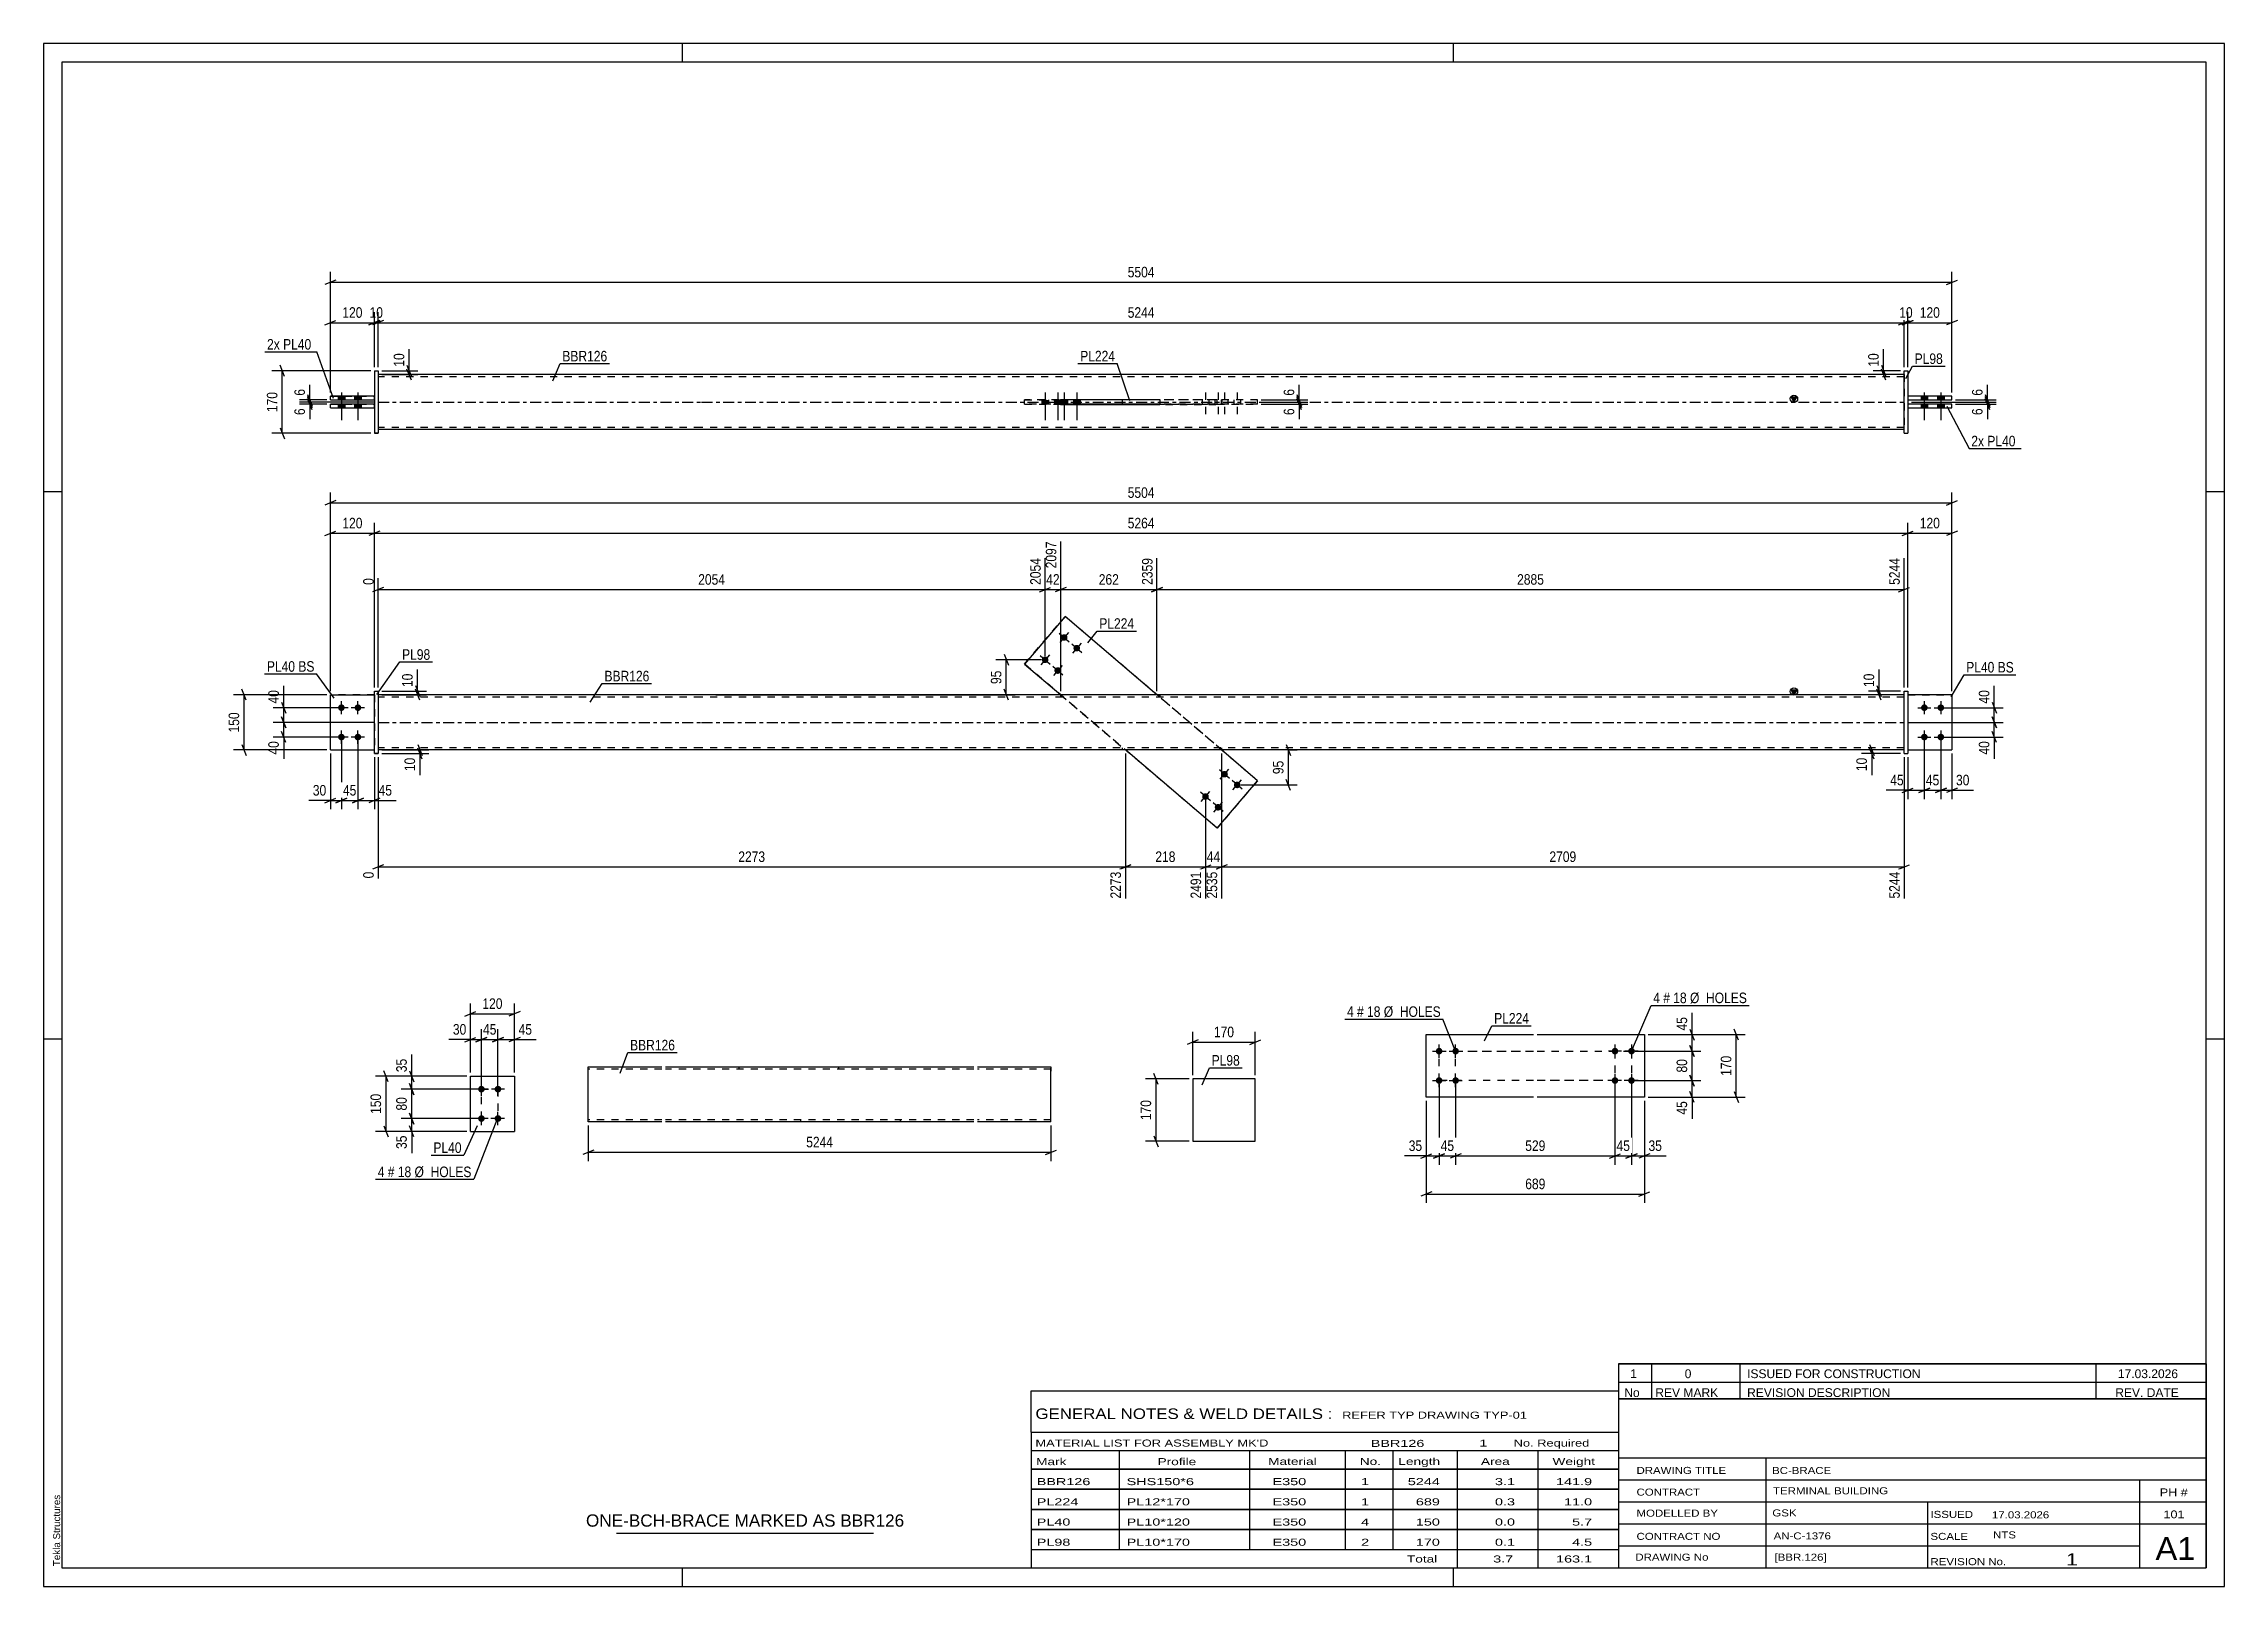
# Model space of a CAD drawing. Header units: millimetres. Extents: x 0 to 594, y 0 to 420.
import ezdxf

# ---------------------------------------------------------------- set-up
doc = ezdxf.new("R2010")
doc.units = ezdxf.units.MM
doc.linetypes.add('DXK_LINE_DOT2', pattern=[3.9198, 1.9599, -1.9599])
doc.linetypes.add('DXK_LINE_DOT3', pattern=[5.9187, 2.979, -0.9799, 0.9799, -0.9799])
doc.styles.add('Arial', font='ARIAL.TTF', dxfattribs={"height": 0.2})
doc.styles.add('Arial Narrow', font='ARIALN.TTF', dxfattribs={"height": 0.2})

# ---------------------------------------------------------------- blocks, each defined once
blk = doc.blocks.new('Unknown-580610560-1130')
at = {"color": 5, "linetype": 'Continuous'}
for p, q in [((594, 420), (0, 420)), ((0, 420), (0, 0)), ((174, 415), (174, 420)), ((384, 415), (384, 420)), ((594, 0), (594, 420)), ((589, 415), (5, 415)), ((5, 415), (5, 5)), ((589, 5), (589, 415)), ((5, 298), (0, 298)), ((594, 298), (589, 298)), ((5, 149), (0, 149)), ((594, 149), (589, 149)), ((0, 0), (594, 0)), ((5, 5), (589, 5)), ((174, 0), (174, 5)), ((384, 0), (384, 5))]:
    blk.add_line(p, q, dxfattribs=at)
at = {"color": 174, "linetype": 'Continuous', "style": 'Arial'}
blk.add_text('Tekla Structures', height=1.9102, rotation=90, dxfattribs=at).set_placement((4.5, 5.5))
blk = doc.blocks.new('Part-580610560-3549 - 3548')
at = {"color": 2, "linetype": 'Continuous'}
for p, q in [((376.61, 150.21), (405.81, 150.21)), ((376.61, 133.21), (376.61, 150.21)), ((406.81, 150.21), (436.01, 150.21)), ((436.01, 150.21), (436.01, 133.21)), ((405.81, 133.21), (376.61, 133.21)), ((436.01, 133.21), (406.81, 133.21))]:
    blk.add_line(p, q, dxfattribs=at)
blk = doc.blocks.new('Bolt-580610560-3550 - 3548')
at = {"linetype": 'Continuous'}
for points in [[(428.01, 144.81, -1), (428.01, 146.61, -1)], [(432.51, 144.81, -1), (432.51, 146.61, -1)], [(428.01, 136.81, -1), (428.01, 138.61, -1)], [(432.51, 136.81, -1), (432.51, 138.61, -1)]]:
    blk.add_hatch(color=1, dxfattribs=at).paths.add_polyline_path(points)
at = {"color": 1, "linetype": 'Continuous'}
for p, q in [((429.81, 145.71), (426.21, 145.71)), ((428.01, 147.51), (428.01, 143.91)), ((434.31, 145.71), (430.71, 145.71)), ((432.51, 147.51), (432.51, 143.91)), ((429.81, 137.71), (426.21, 137.71)), ((428.01, 139.51), (428.01, 135.91)), ((434.31, 137.71), (430.71, 137.71)), ((432.51, 139.51), (432.51, 135.91))]:
    blk.add_line(p, q, dxfattribs=at)
blk = doc.blocks.new('Bolt-580610560-3551 - 3548')
at = {"linetype": 'Continuous'}
for points in [[(380.11, 146.61, -1), (380.11, 144.81, -1)], [(384.61, 146.61, -1), (384.61, 144.81, -1)], [(380.11, 138.61, -1), (380.11, 136.81, -1)], [(384.61, 138.61, -1), (384.61, 136.81, -1)]]:
    blk.add_hatch(color=1, dxfattribs=at).paths.add_polyline_path(points)
at = {"color": 1, "linetype": 'Continuous'}
for p, q in [((378.31, 145.71), (381.91, 145.71)), ((380.11, 143.91), (380.11, 147.51)), ((382.81, 145.71), (386.41, 145.71)), ((384.61, 143.91), (384.61, 147.51)), ((378.31, 137.71), (381.91, 137.71)), ((380.11, 135.91), (380.11, 139.51)), ((382.81, 137.71), (386.41, 137.71)), ((384.61, 135.91), (384.61, 139.51))]:
    blk.add_line(p, q, dxfattribs=at)
blk = doc.blocks.new('Part-580610560-2167 - 2161')
at = {"color": 2, "linetype": 'Continuous'}
for p, q in [((116.26, 123.86), (116.26, 138.86)), ((116.26, 138.86), (128.26, 138.86)), ((128.26, 138.86), (128.26, 123.86)), ((116.26, 123.86), (116.26, 123.86)), ((116.26, 123.86), (128.26, 123.86)), ((128.26, 123.86), (128.26, 123.86))]:
    blk.add_line(p, q, dxfattribs=at)
at = {"color": 7, "linetype": 'DXK_LINE_DOT2'}
for p, q in [((116.26, 138.86), (128.26, 138.86)), ((116.26, 123.86), (128.26, 123.86))]:
    blk.add_line(p, q, dxfattribs=at)
blk = doc.blocks.new('Bolt-580610560-2200 - 2161')
at = {"linetype": 'Continuous'}
for points in [[(119.26, 136.26), (119.44, 136.24), (119.62, 136.18), (119.79, 136.09), (119.93, 135.96), (120.04, 135.81), (120.11, 135.64), (120.15, 135.45), (120.15, 135.26), (120.11, 135.08), (120.04, 134.91), (119.93, 134.76), (119.79, 134.63), (119.62, 134.54), (119.44, 134.48), (119.26, 134.46), (119.07, 134.48), (118.89, 134.54), (118.73, 134.63), (118.59, 134.76), (118.48, 134.91), (118.4, 135.08), (118.36, 135.26), (118.36, 135.45), (118.4, 135.64), (118.48, 135.81), (118.59, 135.96), (118.73, 136.09), (118.89, 136.18), (119.07, 136.24)], [(123.76, 136.26), (123.94, 136.24), (124.12, 136.18), (124.29, 136.09), (124.43, 135.96), (124.54, 135.81), (124.61, 135.64), (124.65, 135.45), (124.65, 135.26), (124.61, 135.08), (124.54, 134.91), (124.43, 134.76), (124.29, 134.63), (124.12, 134.54), (123.94, 134.48), (123.76, 134.46), (123.57, 134.48), (123.39, 134.54), (123.23, 134.63), (123.09, 134.76), (122.98, 134.91), (122.9, 135.08), (122.86, 135.26), (122.86, 135.45), (122.9, 135.64), (122.98, 135.81), (123.09, 135.96), (123.23, 136.09), (123.39, 136.18), (123.57, 136.24)], [(119.26, 128.26), (119.44, 128.24), (119.62, 128.18), (119.79, 128.09), (119.93, 127.96), (120.04, 127.81), (120.11, 127.64), (120.15, 127.45), (120.15, 127.26), (120.11, 127.08), (120.04, 126.91), (119.93, 126.76), (119.79, 126.63), (119.62, 126.54), (119.44, 126.48), (119.26, 126.46), (119.07, 126.48), (118.89, 126.54), (118.73, 126.63), (118.59, 126.76), (118.48, 126.91), (118.4, 127.08), (118.36, 127.26), (118.36, 127.45), (118.4, 127.64), (118.48, 127.81), (118.59, 127.96), (118.73, 128.09), (118.89, 128.18), (119.07, 128.24)], [(123.76, 128.26), (123.94, 128.24), (124.12, 128.18), (124.29, 128.09), (124.43, 127.96), (124.54, 127.81), (124.61, 127.64), (124.65, 127.45), (124.65, 127.26), (124.61, 127.08), (124.54, 126.91), (124.43, 126.76), (124.29, 126.63), (124.12, 126.54), (123.94, 126.48), (123.76, 126.46), (123.57, 126.48), (123.39, 126.54), (123.23, 126.63), (123.09, 126.76), (122.98, 126.91), (122.9, 127.08), (122.86, 127.26), (122.86, 127.45), (122.9, 127.64), (122.98, 127.81), (123.09, 127.96), (123.23, 128.09), (123.39, 128.18), (123.57, 128.24)]]:
    blk.add_hatch(color=1, dxfattribs=at).paths.add_polyline_path(points)
at = {"color": 1, "linetype": 'Continuous'}
for p, q in [((119.26, 133.56), (119.26, 137.16)), ((123.76, 133.56), (123.76, 137.16)), ((121.06, 135.36), (117.46, 135.36)), ((125.56, 135.36), (121.96, 135.36)), ((121.06, 127.36), (117.46, 127.36)), ((119.26, 125.56), (119.26, 129.16)), ((125.56, 127.36), (121.96, 127.36)), ((123.76, 125.56), (123.76, 129.16))]:
    blk.add_line(p, q, dxfattribs=at)
blk = doc.blocks.new('Part-580610560-1695 - 1673')
at = {"color": 2, "linetype": 'Continuous'}
for p, q in [((519.77, 242.72), (507.77, 242.72)), ((519.77, 242.72), (519.77, 242.72)), ((519.77, 242.72), (519.77, 227.72)), ((507.77, 227.72), (519.77, 227.72))]:
    blk.add_line(p, q, dxfattribs=at)
at = {"color": 7, "linetype": 'DXK_LINE_DOT2'}
for p, q in [((507.77, 242.72), (519.77, 242.72)), ((507.77, 242.72), (507.77, 242.72)), ((507.77, 242.72), (507.77, 227.72)), ((507.77, 227.72), (519.77, 227.72))]:
    blk.add_line(p, q, dxfattribs=at)
blk = doc.blocks.new('Part-580610560-1679 - 1673')
at = {"color": 7, "linetype": 'DXK_LINE_DOT2'}
for p, q in [((78.11, 227.72), (78.11, 242.72)), ((78.11, 242.72), (90.11, 242.72)), ((90.11, 242.72), (78.11, 242.72)), ((90.11, 242.72), (90.11, 227.72)), ((78.11, 227.72), (78.11, 227.72)), ((78.11, 227.72), (90.11, 227.72)), ((78.11, 227.72), (90.11, 227.72)), ((90.11, 227.72), (90.11, 227.72))]:
    blk.add_line(p, q, dxfattribs=at)
blk = doc.blocks.new('Part-580610560-1700 - 1673')
at = {"linetype": 'Continuous'}
blk.add_hatch(color=2, dxfattribs=at).paths.add_polyline_path([(476.77, 242.72), (475.97, 244.12), (477.57, 244.12)])
at = {"color": 2, "linetype": 'Continuous'}
for p, q in [((476.77, 242.72), (475.97, 244.12)), ((475.97, 244.12), (477.57, 244.12)), ((477.57, 244.12), (476.77, 242.72)), ((179.11, 242.72), (91.11, 242.72)), ((418.67, 242.72), (179.21, 242.72)), ((506.77, 242.72), (418.77, 242.72)), ((179.11, 227.72), (91.11, 227.72)), ((418.67, 227.72), (179.21, 227.72)), ((506.77, 227.72), (418.77, 227.72))]:
    blk.add_line(p, q, dxfattribs=at)
at = {"color": 7, "linetype": 'DXK_LINE_DOT2'}
for p, q in [((91.11, 242.72), (91.11, 227.72)), ((179.11, 242.12), (91.11, 242.12)), ((418.67, 242.12), (179.21, 242.12)), ((276.94, 242.72), (276.94, 242.12)), ((304.05, 242.72), (304.05, 242.12)), ((506.77, 242.12), (418.77, 242.12)), ((506.77, 227.72), (506.77, 242.72)), ((179.11, 228.32), (91.11, 228.32)), ((418.67, 228.32), (179.21, 228.32)), ((293.83, 227.72), (293.83, 228.32)), ((320.95, 227.72), (320.95, 228.32)), ((506.77, 228.32), (418.77, 228.32))]:
    blk.add_line(p, q, dxfattribs=at)
at = {"color": 7, "linetype": 'DXK_LINE_DOT3'}
for p, q in [((91.11, 235.22), (179.11, 235.22)), ((179.21, 235.22), (418.67, 235.22)), ((418.77, 235.22), (506.77, 235.22))]:
    blk.add_line(p, q, dxfattribs=at)
at = {"color": 2, "linetype": 'Continuous'}
blk.add_circle((476.77, 243.62), 1, dxfattribs=at)
blk = doc.blocks.new('Part-580610560-1684 - 1673')
at = {"color": 2, "linetype": 'Continuous'}
for p, q in [((78.11, 227.72), (78.11, 242.72)), ((78.11, 242.72), (90.11, 242.72)), ((78.11, 227.72), (78.11, 227.72)), ((78.11, 227.72), (90.11, 227.72))]:
    blk.add_line(p, q, dxfattribs=at)
at = {"color": 7, "linetype": 'DXK_LINE_DOT2'}
for p, q in [((90.11, 242.72), (78.11, 242.72)), ((90.11, 242.72), (90.11, 227.72)), ((78.11, 227.72), (78.11, 227.72)), ((78.11, 227.72), (90.11, 227.72)), ((90.11, 227.72), (90.11, 227.72))]:
    blk.add_line(p, q, dxfattribs=at)
blk = doc.blocks.new('Part-580610560-1685 - 1673')
at = {"color": 2, "linetype": 'Continuous'}
for p, q in [((506.77, 243.72), (507.77, 243.72)), ((506.77, 226.72), (506.77, 243.72)), ((507.77, 243.72), (507.77, 226.72)), ((506.77, 226.72), (506.77, 226.72)), ((506.77, 226.72), (507.77, 226.72))]:
    blk.add_line(p, q, dxfattribs=at)
at = {"color": 7, "linetype": 'DXK_LINE_DOT2'}
for p, q in [((506.77, 243.72), (507.77, 243.72)), ((506.77, 226.72), (507.77, 226.72))]:
    blk.add_line(p, q, dxfattribs=at)
blk = doc.blocks.new('Part-580610560-1690 - 1673')
at = {"color": 7, "linetype": 'DXK_LINE_DOT2'}
for p, q in [((507.77, 242.72), (519.77, 242.72)), ((519.77, 242.72), (507.77, 242.72)), ((507.77, 242.72), (507.77, 242.72)), ((507.77, 242.72), (507.77, 227.72)), ((519.77, 242.72), (519.77, 242.72)), ((519.77, 242.72), (519.77, 227.72)), ((507.77, 227.72), (519.77, 227.72)), ((507.77, 227.72), (519.77, 227.72))]:
    blk.add_line(p, q, dxfattribs=at)
blk = doc.blocks.new('Bolt-580610560-1706 - 1673')
at = {"linetype": 'Continuous'}
for points in [[(278.57, 259.02), (278.7, 258.88), (278.8, 258.72), (278.86, 258.55), (278.88, 258.36), (278.87, 258.17), (278.82, 257.99), (278.73, 257.83), (278.6, 257.68), (278.45, 257.57), (278.29, 257.49), (278.1, 257.44), (277.91, 257.44), (277.73, 257.47), (277.56, 257.54), (277.4, 257.65), (277.27, 257.79), (277.17, 257.95), (277.11, 258.12), (277.08, 258.31), (277.1, 258.5), (277.15, 258.68), (277.24, 258.84), (277.36, 258.99), (277.51, 259.1), (277.68, 259.18), (277.87, 259.23), (278.05, 259.23), (278.24, 259.2), (278.41, 259.13)], [(281.99, 256.1), (282.12, 255.96), (282.22, 255.8), (282.28, 255.63), (282.31, 255.44), (282.29, 255.25), (282.24, 255.07), (282.15, 254.91), (282.03, 254.76), (281.88, 254.65), (281.71, 254.57), (281.53, 254.52), (281.34, 254.52), (281.15, 254.55), (280.98, 254.62), (280.82, 254.73), (280.7, 254.87), (280.6, 255.03), (280.53, 255.2), (280.51, 255.39), (280.52, 255.58), (280.58, 255.76), (280.67, 255.92), (280.79, 256.07), (280.94, 256.18), (281.11, 256.26), (281.29, 256.31), (281.48, 256.31), (281.66, 256.28), (281.84, 256.21)], [(273.38, 252.93), (273.51, 252.79), (273.61, 252.63), (273.67, 252.46), (273.69, 252.27), (273.68, 252.08), (273.63, 251.9), (273.54, 251.74), (273.41, 251.59), (273.27, 251.48), (273.1, 251.4), (272.91, 251.35), (272.72, 251.35), (272.54, 251.38), (272.37, 251.45), (272.21, 251.56), (272.08, 251.7), (271.98, 251.86), (271.92, 252.03), (271.89, 252.22), (271.91, 252.41), (271.96, 252.59), (272.05, 252.75), (272.17, 252.9), (272.32, 253.01), (272.49, 253.09), (272.68, 253.14), (272.86, 253.14), (273.05, 253.11), (273.22, 253.04)], [(276.8, 250.01), (276.93, 249.88), (277.03, 249.71), (277.09, 249.54), (277.12, 249.35), (277.1, 249.16), (277.05, 248.98), (276.96, 248.82), (276.84, 248.67), (276.69, 248.56), (276.52, 248.48), (276.34, 248.43), (276.15, 248.43), (275.96, 248.46), (275.79, 248.54), (275.64, 248.64), (275.51, 248.78), (275.41, 248.94), (275.34, 249.12), (275.32, 249.3), (275.33, 249.49), (275.39, 249.67), (275.48, 249.84), (275.6, 249.98), (275.75, 250.09), (275.92, 250.17), (276.1, 250.22), (276.29, 250.22), (276.47, 250.19), (276.65, 250.12)]]:
    blk.add_hatch(color=1, dxfattribs=at).paths.add_polyline_path(points)
at = {"color": 1, "linetype": 'Continuous'}
for p, q in [((276.61, 259.5), (279.35, 257.17)), ((279.15, 259.7), (276.82, 256.96)), ((280.04, 256.58), (282.78, 254.25)), ((282.58, 256.79), (280.24, 254.05)), ((271.42, 253.41), (274.16, 251.08)), ((273.96, 253.62), (271.63, 250.88)), ((274.85, 250.49), (277.59, 248.16)), ((277.39, 250.7), (275.05, 247.96))]:
    blk.add_line(p, q, dxfattribs=at)
blk = doc.blocks.new('Bolt-580610560-1707 - 1673')
at = {"linetype": 'Continuous'}
for points in [[(321.08, 220.42), (320.95, 220.56), (320.85, 220.72), (320.79, 220.9), (320.77, 221.08), (320.78, 221.27), (320.83, 221.45), (320.92, 221.62), (321.04, 221.76), (321.19, 221.87), (321.36, 221.95), (321.55, 222), (321.73, 222), (321.92, 221.97), (322.09, 221.9), (322.25, 221.79), (322.38, 221.66), (322.48, 221.49), (322.54, 221.32), (322.56, 221.13), (322.55, 220.94), (322.5, 220.76), (322.41, 220.6), (322.29, 220.45), (322.14, 220.34), (321.97, 220.26), (321.78, 220.21), (321.6, 220.21), (321.41, 220.24), (321.24, 220.32)], [(315.89, 214.33), (315.76, 214.47), (315.66, 214.63), (315.6, 214.81), (315.58, 214.99), (315.59, 215.18), (315.64, 215.36), (315.73, 215.53), (315.86, 215.67), (316, 215.78), (316.17, 215.87), (316.36, 215.91), (316.55, 215.92), (316.73, 215.88), (316.9, 215.81), (317.06, 215.7), (317.19, 215.57), (317.29, 215.41), (317.35, 215.23), (317.38, 215.04), (317.36, 214.85), (317.31, 214.67), (317.22, 214.51), (317.1, 214.37), (316.95, 214.25), (316.78, 214.17), (316.59, 214.13), (316.41, 214.12), (316.22, 214.15), (316.05, 214.23)], [(324.51, 217.5), (324.38, 217.64), (324.28, 217.8), (324.21, 217.98), (324.19, 218.16), (324.2, 218.35), (324.26, 218.53), (324.35, 218.7), (324.47, 218.84), (324.62, 218.95), (324.79, 219.04), (324.97, 219.08), (325.16, 219.08), (325.34, 219.05), (325.52, 218.98), (325.67, 218.87), (325.8, 218.74), (325.9, 218.58), (325.96, 218.4), (325.99, 218.21), (325.97, 218.02), (325.92, 217.84), (325.83, 217.68), (325.71, 217.54), (325.56, 217.42), (325.39, 217.34), (325.21, 217.3), (325.02, 217.29), (324.84, 217.32), (324.66, 217.4)], [(319.32, 211.41), (319.19, 211.55), (319.09, 211.71), (319.03, 211.89), (319, 212.07), (319.02, 212.26), (319.07, 212.44), (319.16, 212.61), (319.28, 212.75), (319.43, 212.87), (319.6, 212.95), (319.78, 212.99), (319.97, 213), (320.16, 212.96), (320.33, 212.89), (320.48, 212.78), (320.61, 212.65), (320.71, 212.49), (320.78, 212.31), (320.8, 212.12), (320.79, 211.94), (320.73, 211.76), (320.64, 211.59), (320.52, 211.45), (320.37, 211.33), (320.2, 211.25), (320.02, 211.21), (319.83, 211.2), (319.65, 211.24), (319.47, 211.31)]]:
    blk.add_hatch(color=1, dxfattribs=at).paths.add_polyline_path(points)
at = {"color": 1, "linetype": 'Continuous'}
for p, q in [((323.03, 219.94), (320.3, 222.27)), ((320.5, 219.74), (322.83, 222.48)), ((317.85, 213.85), (315.11, 216.19)), ((315.31, 213.65), (317.64, 216.39)), ((326.46, 217.02), (323.72, 219.36)), ((323.92, 216.82), (326.26, 219.56)), ((321.27, 210.93), (318.53, 213.27)), ((318.73, 210.73), (321.07, 213.47))]:
    blk.add_line(p, q, dxfattribs=at)
blk = doc.blocks.new('Bolt-580610560-1709 - 1673')
at = {"linetype": 'Continuous'}
for points in [[(81.11, 238.32), (80.92, 238.34), (80.75, 238.39), (80.58, 238.49), (80.44, 238.61), (80.33, 238.77), (80.26, 238.94), (80.22, 239.12), (80.22, 239.31), (80.26, 239.49), (80.33, 239.67), (80.44, 239.82), (80.58, 239.94), (80.75, 240.04), (80.92, 240.1), (81.11, 240.12), (81.3, 240.1), (81.48, 240.04), (81.64, 239.94), (81.78, 239.82), (81.89, 239.67), (81.97, 239.49), (82.01, 239.31), (82.01, 239.12), (81.97, 238.94), (81.89, 238.77), (81.78, 238.61), (81.64, 238.49), (81.48, 238.39), (81.3, 238.34)], [(85.61, 238.32), (85.42, 238.34), (85.25, 238.39), (85.08, 238.49), (84.94, 238.61), (84.83, 238.77), (84.76, 238.94), (84.72, 239.12), (84.72, 239.31), (84.76, 239.49), (84.83, 239.67), (84.94, 239.82), (85.08, 239.94), (85.25, 240.04), (85.42, 240.1), (85.61, 240.12), (85.8, 240.1), (85.98, 240.04), (86.14, 239.94), (86.28, 239.82), (86.39, 239.67), (86.47, 239.49), (86.51, 239.31), (86.51, 239.12), (86.47, 238.94), (86.39, 238.77), (86.28, 238.61), (86.14, 238.49), (85.98, 238.39), (85.8, 238.34)], [(81.11, 230.32), (80.92, 230.34), (80.75, 230.39), (80.58, 230.49), (80.44, 230.61), (80.33, 230.77), (80.26, 230.94), (80.22, 231.12), (80.22, 231.31), (80.26, 231.49), (80.33, 231.67), (80.44, 231.82), (80.58, 231.94), (80.75, 232.04), (80.92, 232.1), (81.11, 232.12), (81.3, 232.1), (81.48, 232.04), (81.64, 231.94), (81.78, 231.82), (81.89, 231.67), (81.97, 231.49), (82.01, 231.31), (82.01, 231.12), (81.97, 230.94), (81.89, 230.77), (81.78, 230.61), (81.64, 230.49), (81.48, 230.39), (81.3, 230.34)], [(85.61, 230.32), (85.42, 230.34), (85.25, 230.39), (85.08, 230.49), (84.94, 230.61), (84.83, 230.77), (84.76, 230.94), (84.72, 231.12), (84.72, 231.31), (84.76, 231.49), (84.83, 231.67), (84.94, 231.82), (85.08, 231.94), (85.25, 232.04), (85.42, 232.1), (85.61, 232.12), (85.8, 232.1), (85.98, 232.04), (86.14, 231.94), (86.28, 231.82), (86.39, 231.67), (86.47, 231.49), (86.51, 231.31), (86.51, 231.12), (86.47, 230.94), (86.39, 230.77), (86.28, 230.61), (86.14, 230.49), (85.98, 230.39), (85.8, 230.34)]]:
    blk.add_hatch(color=1, dxfattribs=at).paths.add_polyline_path(points)
at = {"color": 1, "linetype": 'Continuous'}
for p, q in [((82.91, 239.22), (79.31, 239.22)), ((81.11, 237.42), (81.11, 241.02)), ((87.41, 239.22), (83.81, 239.22)), ((85.61, 237.42), (85.61, 241.02)), ((81.11, 229.42), (81.11, 233.02)), ((85.61, 229.42), (85.61, 233.02)), ((82.91, 231.22), (79.31, 231.22)), ((87.41, 231.22), (83.81, 231.22))]:
    blk.add_line(p, q, dxfattribs=at)
blk = doc.blocks.new('Bolt-580610560-1710 - 1673')
at = {"linetype": 'Continuous'}
for points in [[(512.27, 240.12), (512.46, 240.1), (512.64, 240.04), (512.8, 239.94), (512.94, 239.82), (513.05, 239.67), (513.13, 239.49), (513.17, 239.31), (513.17, 239.12), (513.13, 238.94), (513.05, 238.77), (512.94, 238.61), (512.8, 238.49), (512.64, 238.39), (512.46, 238.34), (512.27, 238.32), (512.09, 238.34), (511.91, 238.39), (511.74, 238.49), (511.6, 238.61), (511.49, 238.77), (511.42, 238.94), (511.38, 239.12), (511.38, 239.31), (511.42, 239.49), (511.49, 239.67), (511.6, 239.82), (511.74, 239.94), (511.91, 240.04), (512.09, 240.1)], [(516.77, 240.12), (516.96, 240.1), (517.14, 240.04), (517.3, 239.94), (517.44, 239.82), (517.55, 239.67), (517.63, 239.49), (517.67, 239.31), (517.67, 239.12), (517.63, 238.94), (517.55, 238.77), (517.44, 238.61), (517.3, 238.49), (517.14, 238.39), (516.96, 238.34), (516.77, 238.32), (516.59, 238.34), (516.41, 238.39), (516.24, 238.49), (516.1, 238.61), (515.99, 238.77), (515.92, 238.94), (515.88, 239.12), (515.88, 239.31), (515.92, 239.49), (515.99, 239.67), (516.1, 239.82), (516.24, 239.94), (516.41, 240.04), (516.59, 240.1)], [(512.27, 232.12), (512.46, 232.1), (512.64, 232.04), (512.8, 231.94), (512.94, 231.82), (513.05, 231.67), (513.13, 231.49), (513.17, 231.31), (513.17, 231.12), (513.13, 230.94), (513.05, 230.77), (512.94, 230.61), (512.8, 230.49), (512.64, 230.39), (512.46, 230.34), (512.27, 230.32), (512.09, 230.34), (511.91, 230.39), (511.74, 230.49), (511.6, 230.61), (511.49, 230.77), (511.42, 230.94), (511.38, 231.12), (511.38, 231.31), (511.42, 231.49), (511.49, 231.67), (511.6, 231.82), (511.74, 231.94), (511.91, 232.04), (512.09, 232.1)], [(516.77, 232.12), (516.96, 232.1), (517.14, 232.04), (517.3, 231.94), (517.44, 231.82), (517.55, 231.67), (517.63, 231.49), (517.67, 231.31), (517.67, 231.12), (517.63, 230.94), (517.55, 230.77), (517.44, 230.61), (517.3, 230.49), (517.14, 230.39), (516.96, 230.34), (516.77, 230.32), (516.59, 230.34), (516.41, 230.39), (516.24, 230.49), (516.1, 230.61), (515.99, 230.77), (515.92, 230.94), (515.88, 231.12), (515.88, 231.31), (515.92, 231.49), (515.99, 231.67), (516.1, 231.82), (516.24, 231.94), (516.41, 232.04), (516.59, 232.1)]]:
    blk.add_hatch(color=1, dxfattribs=at).paths.add_polyline_path(points)
at = {"color": 1, "linetype": 'Continuous'}
for p, q in [((510.47, 239.22), (514.07, 239.22)), ((512.27, 241.02), (512.27, 237.42)), ((514.97, 239.22), (518.57, 239.22)), ((516.77, 241.02), (516.77, 237.42)), ((512.27, 233.02), (512.27, 229.42)), ((516.77, 233.02), (516.77, 229.42)), ((510.47, 231.22), (514.07, 231.22)), ((514.97, 231.22), (518.57, 231.22))]:
    blk.add_line(p, q, dxfattribs=at)
blk = doc.blocks.new('Part-580610560-1715 - 1673')
at = {"color": 2, "linetype": 'Continuous'}
for p, q in [((278.24, 264.03), (267.21, 251.09)), ((278.24, 264.03), (278.24, 264.03)), ((303.25, 242.72), (278.24, 264.03)), ((267.21, 251.09), (277.04, 242.72)), ((267.21, 251.09), (267.21, 251.09)), ((319.65, 206.4), (294.64, 227.72)), ((330.67, 219.34), (320.85, 227.72)), ((319.65, 206.4), (330.67, 219.34)), ((330.67, 219.34), (330.67, 219.34)), ((319.65, 206.4), (319.65, 206.4))]:
    blk.add_line(p, q, dxfattribs=at)
at = {"color": 7, "linetype": 'DXK_LINE_DOT2'}
for p, q in [((267.21, 251.09), (278.24, 264.03)), ((330.67, 219.34), (278.24, 264.03)), ((319.65, 206.4), (267.21, 251.09)), ((277.04, 242.72), (294.64, 227.72)), ((320.85, 227.72), (303.25, 242.72)), ((330.67, 219.34), (319.65, 206.4))]:
    blk.add_line(p, q, dxfattribs=at)
blk = doc.blocks.new('Part-580610560-1720 - 1673')
at = {"color": 2, "linetype": 'Continuous'}
for p, q in [((90.11, 243.72), (91.11, 243.72)), ((90.11, 226.72), (90.11, 243.72)), ((91.11, 243.72), (91.11, 243.72)), ((91.11, 243.72), (91.11, 226.72)), ((90.11, 226.72), (91.11, 226.72))]:
    blk.add_line(p, q, dxfattribs=at)
at = {"color": 7, "linetype": 'DXK_LINE_DOT2'}
for p, q in [((90.11, 243.72), (91.11, 243.72)), ((91.11, 226.72), (90.11, 226.72)), ((90.11, 226.72), (90.11, 226.72)), ((91.11, 226.72), (91.11, 226.72))]:
    blk.add_line(p, q, dxfattribs=at)
blk = doc.blocks.new('Part-580610560-1418 - 1367')
at = {"color": 2, "linetype": 'Continuous'}
for p, q in [((78.11, 320.82), (78.11, 321.82)), ((90.11, 321.82), (78.11, 321.82)), ((78.11, 320.82), (78.11, 320.82)), ((78.11, 320.82), (90.11, 320.82))]:
    blk.add_line(p, q, dxfattribs=at)
at = {"color": 7, "linetype": 'DXK_LINE_DOT2'}
for p, q in [((78.11, 321.82), (90.11, 321.82)), ((78.11, 320.82), (90.11, 320.82)), ((90.11, 320.82), (90.11, 321.82))]:
    blk.add_line(p, q, dxfattribs=at)
blk = doc.blocks.new('Bolt-580610560-1370 - 1367')
at = {"linetype": 'Continuous'}
for points in [[(80.21, 323.02), (82.01, 323.02), (82.01, 324.02), (80.21, 324.02)], [(80.21, 323.02), (82.01, 323.02), (82.01, 324.02), (80.21, 324.02)], [(80.21, 320.82), (82.01, 320.82), (82.01, 321.82), (80.21, 321.82)], [(80.21, 320.82), (82.01, 320.82), (82.01, 321.82), (80.21, 321.82)], [(84.71, 323.02), (86.51, 323.02), (86.51, 324.02), (84.71, 324.02)], [(84.71, 323.02), (86.51, 323.02), (86.51, 324.02), (84.71, 324.02)], [(84.71, 320.82), (86.51, 320.82), (86.51, 321.82), (84.71, 321.82)], [(84.71, 320.82), (86.51, 320.82), (86.51, 321.82), (84.71, 321.82)]]:
    blk.add_hatch(color=1, dxfattribs=at).paths.add_polyline_path(points)
at = {"color": 1, "linetype": 'Continuous'}
for p, q in [((80.21, 324.02), (80.21, 323.02)), ((80.21, 324.02), (80.21, 323.02)), ((80.21, 321.82), (80.21, 320.82)), ((80.21, 321.82), (80.21, 320.82)), ((81.11, 325.02), (81.11, 317.52)), ((81.11, 325.02), (81.11, 317.52)), ((82.01, 324.02), (82.01, 323.02)), ((82.01, 324.02), (82.01, 323.02)), ((82.01, 321.82), (82.01, 320.82)), ((82.01, 321.82), (82.01, 320.82)), ((84.71, 324.02), (84.71, 323.02)), ((84.71, 324.02), (84.71, 323.02)), ((84.71, 321.82), (84.71, 320.82)), ((84.71, 321.82), (84.71, 320.82)), ((85.61, 325.02), (85.61, 317.52)), ((85.61, 325.02), (85.61, 317.52)), ((86.51, 324.02), (86.51, 323.02)), ((86.51, 324.02), (86.51, 323.02)), ((86.51, 321.82), (86.51, 320.82)), ((86.51, 321.82), (86.51, 320.82))]:
    blk.add_line(p, q, dxfattribs=at)
blk = doc.blocks.new('Bolt-580610560-1435 - 1367')
at = {"color": 1, "linetype": 'DXK_LINE_DOT2'}
for p, q in [((315.58, 323.02), (315.58, 321.82)), ((316.48, 325.02), (316.48, 317.52)), ((317.38, 323.02), (317.38, 321.82)), ((319, 323.02), (319, 321.82)), ((319.9, 325.02), (319.9, 317.52)), ((320.76, 323.02), (320.76, 321.82)), ((320.8, 323.02), (320.8, 321.82)), ((321.66, 325.02), (321.66, 317.52)), ((322.56, 323.02), (322.56, 321.82)), ((324.19, 323.02), (324.19, 321.82)), ((325.09, 325.02), (325.09, 317.52)), ((325.99, 323.02), (325.99, 321.82))]:
    blk.add_line(p, q, dxfattribs=at)
blk = doc.blocks.new('Bolt-580610560-1371 - 1367')
at = {"linetype": 'Continuous'}
for points in [[(513.17, 324.02), (511.37, 324.02), (511.37, 323.02), (513.17, 323.02)], [(513.17, 324.02), (511.37, 324.02), (511.37, 323.02), (513.17, 323.02)], [(513.17, 321.82), (511.37, 321.82), (511.37, 320.82), (513.17, 320.82)], [(513.17, 321.82), (511.37, 321.82), (511.37, 320.82), (513.17, 320.82)], [(517.67, 324.02), (515.87, 324.02), (515.87, 323.02), (517.67, 323.02)], [(517.67, 324.02), (515.87, 324.02), (515.87, 323.02), (517.67, 323.02)], [(517.67, 321.82), (515.87, 321.82), (515.87, 320.82), (517.67, 320.82)], [(517.67, 321.82), (515.87, 321.82), (515.87, 320.82), (517.67, 320.82)]]:
    blk.add_hatch(color=1, dxfattribs=at).paths.add_polyline_path(points)
at = {"color": 1, "linetype": 'Continuous'}
for p, q in [((511.37, 324.02), (511.37, 323.02)), ((511.37, 324.02), (511.37, 323.02)), ((511.37, 321.82), (511.37, 320.82)), ((511.37, 321.82), (511.37, 320.82)), ((512.27, 325.02), (512.27, 317.52)), ((512.27, 325.02), (512.27, 317.52)), ((513.17, 324.02), (513.17, 323.02)), ((513.17, 324.02), (513.17, 323.02)), ((513.17, 321.82), (513.17, 320.82)), ((513.17, 321.82), (513.17, 320.82)), ((515.87, 324.02), (515.87, 323.02)), ((515.87, 324.02), (515.87, 323.02)), ((515.87, 321.82), (515.87, 320.82)), ((515.87, 321.82), (515.87, 320.82)), ((516.77, 325.02), (516.77, 317.52)), ((516.77, 325.02), (516.77, 317.52)), ((517.67, 324.02), (517.67, 323.02)), ((517.67, 324.02), (517.67, 323.02)), ((517.67, 321.82), (517.67, 320.82)), ((517.67, 321.82), (517.67, 320.82))]:
    blk.add_line(p, q, dxfattribs=at)
blk = doc.blocks.new('Part-580610560-1456 - 1367')
at = {"linetype": 'Continuous'}
blk.add_hatch(color=2, dxfattribs=at).paths.add_polyline_path([(476.77, 322.42), (475.97, 323.82), (477.57, 323.82)])
at = {"color": 2, "linetype": 'Continuous'}
for p, q in [((179.11, 329.92), (91.11, 329.92)), ((418.67, 329.92), (179.21, 329.92)), ((506.77, 329.92), (418.77, 329.92)), ((276.94, 323.02), (276.94, 323.12)), ((276.94, 323.12), (276.94, 323.12)), ((276.94, 323.12), (304.05, 323.12)), ((276.94, 321.72), (276.94, 321.82)), ((276.94, 321.72), (304.05, 321.72)), ((293.83, 323.12), (293.83, 323.02)), ((293.83, 321.72), (293.83, 321.82)), ((304.05, 323.12), (304.05, 321.72)), ((476.77, 322.42), (475.97, 323.82)), ((475.97, 323.82), (477.57, 323.82)), ((477.57, 323.82), (476.77, 322.42)), ((179.11, 314.92), (91.11, 314.92)), ((418.67, 314.92), (179.21, 314.92)), ((506.77, 314.92), (418.77, 314.92))]:
    blk.add_line(p, q, dxfattribs=at)
at = {"color": 7, "linetype": 'DXK_LINE_DOT2'}
for p, q in [((91.11, 329.92), (91.11, 314.92)), ((179.11, 329.32), (91.11, 329.32)), ((418.67, 329.32), (179.21, 329.32)), ((506.77, 329.32), (418.77, 329.32)), ((506.77, 329.92), (506.77, 314.92)), ((276.94, 321.82), (276.94, 323.12)), ((276.94, 323.12), (304.05, 323.12)), ((276.94, 321.72), (304.05, 321.72)), ((293.83, 323.12), (320.95, 323.12)), ((293.83, 323.12), (293.83, 323.12)), ((293.83, 323.12), (320.95, 323.12)), ((293.83, 323.02), (293.83, 323.12)), ((293.83, 321.82), (293.83, 323.02)), ((293.83, 321.72), (293.83, 321.72)), ((293.83, 321.72), (293.83, 321.72)), ((320.95, 321.72), (293.83, 321.72)), ((293.83, 321.72), (320.95, 321.72)), ((320.95, 323.12), (320.95, 321.72)), ((179.11, 315.52), (91.11, 315.52)), ((418.67, 315.52), (179.21, 315.52)), ((506.77, 315.52), (418.77, 315.52))]:
    blk.add_line(p, q, dxfattribs=at)
at = {"color": 7, "linetype": 'DXK_LINE_DOT3'}
for p, q in [((91.11, 322.42), (179.11, 322.42)), ((179.21, 322.42), (418.67, 322.42)), ((418.77, 322.42), (506.77, 322.42))]:
    blk.add_line(p, q, dxfattribs=at)
at = {"color": 2, "linetype": 'Continuous'}
blk.add_circle((476.77, 323.32), 1, dxfattribs=at)
blk = doc.blocks.new('Part-580610560-1413 - 1367')
at = {"color": 2, "linetype": 'Continuous'}
for p, q in [((78.11, 323.02), (78.11, 324.02)), ((90.11, 324.02), (78.11, 324.02)), ((78.11, 323.02), (78.11, 323.02)), ((78.11, 323.02), (90.11, 323.02))]:
    blk.add_line(p, q, dxfattribs=at)
at = {"color": 7, "linetype": 'DXK_LINE_DOT2'}
for p, q in [((78.11, 324.02), (90.11, 324.02)), ((78.11, 323.02), (90.11, 323.02)), ((90.11, 323.02), (90.11, 324.02))]:
    blk.add_line(p, q, dxfattribs=at)
blk = doc.blocks.new('Part-580610560-1461 - 1367')
at = {"color": 2, "linetype": 'Continuous'}
for p, q in [((519.77, 321.82), (507.77, 321.82)), ((507.77, 320.82), (519.77, 320.82)), ((519.77, 320.82), (519.77, 321.82))]:
    blk.add_line(p, q, dxfattribs=at)
at = {"color": 7, "linetype": 'DXK_LINE_DOT2'}
for p, q in [((507.77, 321.82), (507.77, 320.82)), ((519.77, 321.82), (507.77, 321.82)), ((507.77, 320.82), (519.77, 320.82))]:
    blk.add_line(p, q, dxfattribs=at)
blk = doc.blocks.new('Part-580610560-1397 - 1367')
at = {"color": 2, "linetype": 'Continuous'}
for p, q in [((267.21, 321.82), (267.21, 323.02)), ((278.24, 321.82), (278.24, 323.02)), ((304.05, 323.02), (278.24, 323.02)), ((304.05, 321.82), (278.24, 321.82))]:
    blk.add_line(p, q, dxfattribs=at)
at = {"color": 7, "linetype": 'DXK_LINE_DOT2'}
for p, q in [((319.65, 323.02), (267.21, 323.02)), ((267.21, 323.02), (278.24, 323.02)), ((267.21, 321.82), (319.65, 321.82)), ((278.24, 321.82), (267.21, 321.82)), ((330.67, 323.02), (304.05, 323.02)), ((330.67, 321.82), (304.05, 321.82)), ((319.65, 321.82), (319.65, 323.02)), ((330.67, 323.02), (319.65, 323.02)), ((319.65, 321.82), (330.67, 321.82)), ((330.67, 321.82), (330.67, 323.02))]:
    blk.add_line(p, q, dxfattribs=at)
blk = doc.blocks.new('Part-580610560-1398 - 1367')
at = {"color": 2, "linetype": 'Continuous'}
for p, q in [((90.11, 330.92), (91.11, 330.92)), ((90.11, 330.92), (90.11, 313.92)), ((91.11, 330.92), (91.11, 330.92)), ((91.11, 330.92), (91.11, 313.92)), ((91.11, 313.92), (90.11, 313.92)), ((90.11, 313.92), (90.11, 313.92))]:
    blk.add_line(p, q, dxfattribs=at)
at = {"color": 7, "linetype": 'DXK_LINE_DOT2'}
for p, q in [((90.11, 330.92), (91.11, 330.92)), ((90.11, 313.92), (91.11, 313.92)), ((90.11, 313.92), (90.11, 313.92))]:
    blk.add_line(p, q, dxfattribs=at)
blk = doc.blocks.new('Part-580610560-1433 - 1367')
at = {"color": 2, "linetype": 'Continuous'}
for p, q in [((506.77, 330.92), (506.77, 330.92)), ((506.77, 313.92), (506.77, 330.92)), ((506.77, 330.92), (507.77, 330.92)), ((507.77, 330.92), (507.77, 330.92)), ((507.77, 330.92), (507.77, 313.92)), ((506.77, 313.92), (507.77, 313.92)), ((506.77, 313.92), (506.77, 313.92)), ((507.77, 313.92), (507.77, 313.92))]:
    blk.add_line(p, q, dxfattribs=at)
at = {"color": 7, "linetype": 'DXK_LINE_DOT2'}
for p, q in [((506.77, 330.92), (507.77, 330.92)), ((506.77, 313.92), (507.77, 313.92)), ((507.77, 313.92), (507.77, 313.92))]:
    blk.add_line(p, q, dxfattribs=at)
blk = doc.blocks.new('Bolt-580610560-1436 - 1367')
at = {"linetype": 'Continuous'}
for points in [[(273.69, 323.02), (271.89, 323.02), (271.89, 321.82), (273.69, 321.82)], [(277.12, 323.02), (275.32, 323.02), (275.32, 321.82), (277.12, 321.82)], [(278.88, 323.02), (277.08, 323.02), (277.08, 321.82), (278.88, 321.82)], [(282.31, 323.02), (280.51, 323.02), (280.51, 321.82), (282.31, 321.82)]]:
    blk.add_hatch(color=1, dxfattribs=at).paths.add_polyline_path(points)
at = {"color": 1, "linetype": 'Continuous'}
for p, q in [((271.89, 323.02), (271.89, 321.82)), ((272.79, 325.02), (272.79, 317.52)), ((273.69, 323.02), (273.69, 321.82)), ((275.32, 323.02), (275.32, 321.82)), ((276.22, 325.02), (276.22, 317.52)), ((277.08, 323.02), (277.08, 321.82)), ((277.12, 323.02), (277.12, 321.82)), ((277.98, 325.02), (277.98, 317.52)), ((278.88, 323.02), (278.88, 321.82)), ((280.51, 323.02), (280.51, 321.82)), ((281.41, 325.02), (281.41, 317.52)), ((282.31, 323.02), (282.31, 321.82))]:
    blk.add_line(p, q, dxfattribs=at)
blk = doc.blocks.new('Part-580610560-1466 - 1367')
at = {"color": 2, "linetype": 'Continuous'}
for p, q in [((519.77, 324.02), (507.77, 324.02)), ((507.77, 323.02), (519.77, 323.02)), ((519.77, 323.02), (519.77, 324.02))]:
    blk.add_line(p, q, dxfattribs=at)
at = {"color": 7, "linetype": 'DXK_LINE_DOT2'}
for p, q in [((507.77, 324.02), (507.77, 323.02)), ((519.77, 324.02), (507.77, 324.02)), ((507.77, 323.02), (519.77, 323.02))]:
    blk.add_line(p, q, dxfattribs=at)
blk = doc.blocks.new('Part-580610560-2404 - 2398')
at = {"color": 2, "linetype": 'Continuous'}
for p, q in [((330.01, 138.16), (313.01, 138.16)), ((313.01, 138.16), (313.01, 121.16)), ((330.01, 121.16), (330.01, 138.16)), ((313.01, 121.16), (330.01, 121.16))]:
    blk.add_line(p, q, dxfattribs=at)
blk = doc.blocks.new('Part-580610560-2436 - 2428')
at = {"color": 2, "linetype": 'Continuous'}
for p, q in [((148.37, 126.52), (148.37, 141.43)), ((148.37, 141.43), (168.37, 141.43)), ((169.37, 141.43), (253.38, 141.43)), ((254.38, 141.43), (274.38, 141.43)), ((274.38, 141.43), (274.38, 141.34)), ((274.38, 141.34), (274.38, 140.23)), ((274.38, 126.43), (274.38, 140.23)), ((148.37, 126.43), (148.37, 126.52)), ((168.37, 126.43), (148.37, 126.43)), ((253.38, 126.43), (169.37, 126.43)), ((274.38, 126.43), (254.38, 126.43))]:
    blk.add_line(p, q, dxfattribs=at)
at = {"color": 7, "linetype": 'DXK_LINE_DOT2'}
for p, q in [((168.37, 140.83), (148.37, 140.83)), ((253.38, 140.83), (169.37, 140.83)), ((189.37, 141.43), (189.37, 140.83)), ((216.48, 141.43), (216.48, 140.83)), ((274.38, 140.83), (254.38, 140.83)), ((274.38, 140.23), (274.38, 141.08)), ((148.37, 127.03), (148.37, 127.07)), ((168.37, 127.03), (148.37, 127.03)), ((148.37, 126.43), (148.37, 126.43)), ((253.38, 127.03), (169.37, 127.03)), ((206.26, 126.43), (206.26, 127.03)), ((233.38, 126.43), (233.38, 127.03)), ((274.38, 127.03), (254.38, 127.03)), ((274.38, 127.03), (274.38, 127.07))]:
    blk.add_line(p, q, dxfattribs=at)
blk = doc.blocks.new('Rectangle-580610560-3727 - 3548')
at = {"color": 1, "linetype": 'DXK_LINE_DOT2'}
for p, q in [((380.11, 145.71), (405.81, 145.71)), ((380.11, 137.71), (380.11, 145.71)), ((406.81, 145.71), (432.51, 145.71)), ((432.51, 145.71), (432.51, 137.71)), ((405.81, 137.71), (380.11, 137.71)), ((432.51, 137.71), (406.81, 137.71))]:
    blk.add_line(p, q, dxfattribs=at)
blk = doc.blocks.new('Rectangle-580610560-2384 - 2161')
at = {"color": 1, "linetype": 'DXK_LINE_DOT2'}
blk.add_lwpolyline([(119.26, 135.36), (123.76, 135.36), (123.76, 127.36), (119.26, 127.36), (119.26, 135.36)], close=True, dxfattribs=at)
blk = doc.blocks.new('Rectangle-580610560-3737 - 3548')
at = {"color": 1, "linetype": 'DXK_LINE_DOT2'}
for p, q in [((384.61, 145.71), (405.81, 145.71)), ((384.61, 137.71), (384.61, 145.71)), ((406.81, 145.71), (428.01, 145.71)), ((428.01, 145.71), (428.01, 137.71)), ((405.81, 137.71), (384.61, 137.71)), ((428.01, 137.71), (406.81, 137.71))]:
    blk.add_line(p, q, dxfattribs=at)
blk = doc.blocks.new('StraightDimension-580610560-3560 - 3548')
at = {"color": 7, "linetype": 'Continuous'}
for p, q in [((380.11, 136.71), (380.11, 114.79)), ((376.61, 132.21), (376.61, 114.79)), ((375.11, 116.59), (378.11, 117.79)), ((376.61, 117.19), (380.11, 117.19)), ((381.61, 117.79), (378.61, 116.59))]:
    blk.add_line(p, q, dxfattribs=at)
at = {"color": 0}
blk.add_wipeout([(376.09, 117.94), (376.09, 122.14), (371.23, 122.14), (371.23, 117.94)], dxfattribs=at)
at = {"color": 7, "linetype": 'Continuous'}
blk.add_line((376.61, 117.19), (370.71, 117.19), dxfattribs=at)
blk.add_line((376.61, 117.19), (370.71, 117.19), dxfattribs=at)
at = {"color": 3, "style": 'Arial Narrow'}
blk.add_text('35', height=2.863, dxfattribs=at).set_placement((371.83, 118.54))
blk = doc.blocks.new('StraightDimension-580610560-3596 - 3548')
at = {"color": 7, "linetype": 'Continuous'}
for p, q in [((437.01, 150.21), (463.45, 150.21)), ((461.65, 148.71), (460.45, 151.71)), ((461.05, 133.21), (461.05, 150.21)), ((437.01, 133.21), (463.45, 133.21)), ((460.45, 134.71), (461.65, 131.71))]:
    blk.add_line(p, q, dxfattribs=at)
at = {"color": 0}
blk.add_wipeout([(460.3, 145.05), (456.1, 145.05), (456.1, 138.37), (460.3, 138.37)], dxfattribs=at)
at = {"color": 3, "style": 'Arial Narrow'}
blk.add_text('170', height=2.863, rotation=90.00021, dxfattribs=at).set_placement((459.7, 138.97))
blk = doc.blocks.new('StraightDimension-580610560-3701 - 3548')
at = {"color": 7, "linetype": 'Continuous'}
for p, q in [((437.01, 150.21), (451.41, 150.21)), ((448.41, 151.71), (449.61, 148.71)), ((449.01, 145.71), (449.01, 150.21)), ((433.51, 145.71), (451.41, 145.71)), ((449.61, 144.21), (448.41, 147.21))]:
    blk.add_line(p, q, dxfattribs=at)
at = {"color": 0}
blk.add_wipeout([(448.26, 155.59), (444.06, 155.59), (444.06, 150.73), (448.26, 150.73)], dxfattribs=at)
at = {"color": 7, "linetype": 'Continuous'}
blk.add_line((449.01, 150.21), (449.01, 156.12), dxfattribs=at)
blk.add_line((449.01, 150.21), (449.01, 156.12), dxfattribs=at)
at = {"color": 3, "style": 'Arial Narrow'}
blk.add_text('45', height=2.863, rotation=90.00021, dxfattribs=at).set_placement((447.66, 151.33))
blk = doc.blocks.new('StraightDimension-580610560-3556 - 3548')
at = {"color": 7, "linetype": 'Continuous'}
for p, q in [((432.51, 136.71), (432.51, 114.79)), ((436.01, 132.21), (436.01, 114.79)), ((431.01, 116.59), (434.01, 117.79)), ((432.51, 117.19), (436.01, 117.19)), ((437.51, 117.79), (434.51, 116.59))]:
    blk.add_line(p, q, dxfattribs=at)
at = {"color": 0}
blk.add_wipeout([(441.39, 117.94), (441.39, 122.14), (436.54, 122.14), (436.54, 117.94)], dxfattribs=at)
at = {"color": 7, "linetype": 'Continuous'}
blk.add_line((436.01, 117.19), (441.92, 117.19), dxfattribs=at)
blk.add_line((436.01, 117.19), (441.92, 117.19), dxfattribs=at)
at = {"color": 3, "style": 'Arial Narrow'}
blk.add_text('35', height=2.863, dxfattribs=at).set_placement((437.14, 118.54))
blk = doc.blocks.new('StraightDimension-580610560-3557 - 3548')
at = {"color": 7, "linetype": 'Continuous'}
for p, q in [((428.01, 136.71), (428.01, 114.79)), ((432.51, 136.71), (432.51, 114.79)), ((426.51, 116.59), (429.51, 117.79)), ((428.01, 117.19), (432.51, 117.19)), ((434.01, 117.79), (431.01, 116.59))]:
    blk.add_line(p, q, dxfattribs=at)
at = {"color": 0}
blk.add_wipeout([(432.69, 117.94), (432.69, 122.14), (427.83, 122.14), (427.83, 117.94)], dxfattribs=at)
at = {"color": 3, "style": 'Arial Narrow'}
blk.add_text('45', height=2.863, dxfattribs=at).set_placement((428.43, 118.54))
blk = doc.blocks.new('StraightDimension-580610560-3558 - 3548')
at = {"color": 7, "linetype": 'Continuous'}
for p, q in [((384.61, 136.71), (384.61, 114.79)), ((428.01, 136.71), (428.01, 114.79)), ((386.11, 117.79), (383.11, 116.59)), ((384.61, 117.19), (428.01, 117.19)), ((426.51, 116.59), (429.51, 117.79))]:
    blk.add_line(p, q, dxfattribs=at)
at = {"color": 0}
blk.add_wipeout([(409.65, 117.94), (409.65, 122.14), (402.97, 122.14), (402.97, 117.94)], dxfattribs=at)
at = {"color": 3, "style": 'Arial Narrow'}
blk.add_text('529', height=2.863, dxfattribs=at).set_placement((403.57, 118.54))
blk = doc.blocks.new('StraightDimension-580610560-3559 - 3548')
at = {"color": 7, "linetype": 'Continuous'}
for p, q in [((380.11, 136.71), (380.11, 114.79)), ((384.61, 136.71), (384.61, 114.79)), ((378.61, 116.59), (381.61, 117.79)), ((380.11, 117.19), (384.61, 117.19)), ((386.11, 117.79), (383.11, 116.59))]:
    blk.add_line(p, q, dxfattribs=at)
at = {"color": 0}
blk.add_wipeout([(384.79, 117.94), (384.79, 122.14), (379.93, 122.14), (379.93, 117.94)], dxfattribs=at)
at = {"color": 3, "style": 'Arial Narrow'}
blk.add_text('45', height=2.863, dxfattribs=at).set_placement((380.53, 118.54))
blk = doc.blocks.new('StraightDimension-580610560-3576 - 3548')
at = {"color": 7, "linetype": 'Continuous'}
for p, q in [((376.61, 132.21), (376.61, 104.39)), ((436.01, 132.21), (436.01, 104.39)), ((378.11, 107.39), (375.11, 106.19)), ((434.51, 106.19), (437.51, 107.39)), ((376.61, 106.79), (436.01, 106.79))]:
    blk.add_line(p, q, dxfattribs=at)
at = {"color": 0}
blk.add_wipeout([(409.65, 107.54), (409.65, 111.74), (402.97, 111.74), (402.97, 107.54)], dxfattribs=at)
at = {"color": 3, "style": 'Arial Narrow'}
blk.add_text('689', height=2.863, dxfattribs=at).set_placement((403.57, 108.14))
blk = doc.blocks.new('StraightDimension-580610560-3702 - 3548')
at = {"color": 7, "linetype": 'Continuous'}
for p, q in [((433.51, 145.71), (451.41, 145.71)), ((448.41, 147.21), (449.61, 144.21)), ((449.01, 137.71), (449.01, 145.71)), ((433.51, 137.71), (451.41, 137.71)), ((449.61, 136.21), (448.41, 139.21))]:
    blk.add_line(p, q, dxfattribs=at)
at = {"color": 0}
blk.add_wipeout([(448.26, 144.14), (444.06, 144.14), (444.06, 139.28), (448.26, 139.28)], dxfattribs=at)
at = {"color": 3, "style": 'Arial Narrow'}
blk.add_text('80', height=2.863, rotation=90.00021, dxfattribs=at).set_placement((447.66, 139.88))
blk = doc.blocks.new('StraightDimension-580610560-3703 - 3548')
at = {"color": 7, "linetype": 'Continuous'}
for p, q in [((433.51, 137.71), (451.41, 137.71)), ((448.41, 139.21), (449.61, 136.21)), ((449.01, 133.21), (449.01, 137.71)), ((437.01, 133.21), (451.41, 133.21)), ((449.61, 131.71), (448.41, 134.71))]:
    blk.add_line(p, q, dxfattribs=at)
at = {"color": 0}
blk.add_wipeout([(448.26, 132.68), (444.06, 132.68), (444.06, 127.83), (448.26, 127.83)], dxfattribs=at)
at = {"color": 7, "linetype": 'Continuous'}
blk.add_line((449.01, 133.21), (449.01, 127.3), dxfattribs=at)
blk.add_line((449.01, 133.21), (449.01, 127.3), dxfattribs=at)
at = {"color": 3, "style": 'Arial Narrow'}
blk.add_text('45', height=2.863, rotation=90.00021, dxfattribs=at).set_placement((447.66, 128.43))
blk = doc.blocks.new('StraightDimension-580610560-2344 - 2161')
at = {"color": 7, "linetype": 'Continuous'}
for p, q in [((117.76, 148.26), (120.76, 149.46)), ((119.26, 136.36), (119.26, 151.71)), ((119.26, 148.86), (123.76, 148.86)), ((125.26, 149.46), (122.26, 148.26)), ((123.76, 136.36), (123.76, 151.71))]:
    blk.add_line(p, q, dxfattribs=at)
at = {"color": 0}
blk.add_wipeout([(123.94, 149.61), (123.94, 153.81), (119.08, 153.81), (119.08, 149.61)], dxfattribs=at)
at = {"color": 3, "style": 'Arial Narrow'}
blk.add_text('45', height=2.863, dxfattribs=at).set_placement((119.68, 150.21))
blk = doc.blocks.new('StraightDimension-580610560-2300 - 2161')
at = {"color": 7, "linetype": 'Continuous'}
for p, q in [((115.26, 138.86), (97.41, 138.86)), ((99.66, 140.36), (100.86, 137.36)), ((100.86, 133.86), (99.66, 136.86)), ((100.26, 135.36), (100.26, 138.86)), ((118.26, 135.36), (97.41, 135.36))]:
    blk.add_line(p, q, dxfattribs=at)
at = {"color": 0}
blk.add_wipeout([(99.51, 144.24), (95.31, 144.24), (95.31, 139.38), (99.51, 139.38)], dxfattribs=at)
at = {"color": 7, "linetype": 'Continuous'}
blk.add_line((100.26, 138.86), (100.26, 144.76), dxfattribs=at)
blk.add_line((100.26, 138.86), (100.26, 144.76), dxfattribs=at)
at = {"color": 3, "style": 'Arial Narrow'}
blk.add_text('35', height=2.863, rotation=90.00021, dxfattribs=at).set_placement((98.91, 139.98))
blk = doc.blocks.new('StraightDimension-580610560-2277 - 2161')
at = {"color": 7, "linetype": 'Continuous'}
for p, q in [((118.26, 127.36), (97.41, 127.36)), ((99.66, 128.86), (100.86, 125.86)), ((100.86, 122.36), (99.66, 125.36)), ((100.26, 123.86), (100.26, 127.36)), ((115.26, 123.86), (97.41, 123.86))]:
    blk.add_line(p, q, dxfattribs=at)
at = {"color": 0}
blk.add_wipeout([(99.51, 123.33), (95.31, 123.33), (95.31, 118.48), (99.51, 118.48)], dxfattribs=at)
at = {"color": 7, "linetype": 'Continuous'}
blk.add_line((100.26, 123.86), (100.26, 117.95), dxfattribs=at)
blk.add_line((100.26, 123.86), (100.26, 117.95), dxfattribs=at)
at = {"color": 3, "style": 'Arial Narrow'}
blk.add_text('35', height=2.863, rotation=90.00021, dxfattribs=at).set_placement((98.91, 119.08))
blk = doc.blocks.new('StraightDimension-580610560-2290 - 2161')
at = {"color": 7, "linetype": 'Continuous'}
for p, q in [((99.66, 136.86), (100.86, 133.86)), ((118.26, 135.36), (97.41, 135.36)), ((100.26, 127.36), (100.26, 135.36)), ((118.26, 127.36), (97.41, 127.36)), ((100.86, 125.86), (99.66, 128.86))]:
    blk.add_line(p, q, dxfattribs=at)
at = {"color": 0}
blk.add_wipeout([(99.51, 133.79), (95.31, 133.79), (95.31, 128.93), (99.51, 128.93)], dxfattribs=at)
at = {"color": 3, "style": 'Arial Narrow'}
blk.add_text('80', height=2.863, rotation=90.00021, dxfattribs=at).set_placement((98.91, 129.53))
blk = doc.blocks.new('StraightDimension-580610560-2314 - 2161')
at = {"color": 7, "linetype": 'Continuous'}
for p, q in [((115.26, 138.86), (90.41, 138.86)), ((93.86, 137.36), (92.66, 140.36)), ((93.26, 123.86), (93.26, 138.86)), ((92.66, 125.36), (93.86, 122.36)), ((115.26, 123.86), (90.41, 123.86))]:
    blk.add_line(p, q, dxfattribs=at)
at = {"color": 0}
blk.add_wipeout([(92.51, 134.7), (88.31, 134.7), (88.31, 128.02), (92.51, 128.02)], dxfattribs=at)
at = {"color": 3, "style": 'Arial Narrow'}
blk.add_text('150', height=2.863, rotation=90.00021, dxfattribs=at).set_placement((91.91, 128.62))
blk = doc.blocks.new('StraightDimension-580610560-2331 - 2161')
at = {"color": 7, "linetype": 'Continuous'}
for p, q in [((114.76, 148.26), (117.76, 149.46)), ((116.26, 139.86), (116.26, 151.71)), ((116.26, 148.86), (119.26, 148.86)), ((120.76, 149.46), (117.76, 148.26)), ((119.26, 136.36), (119.26, 151.71))]:
    blk.add_line(p, q, dxfattribs=at)
at = {"color": 0}
blk.add_wipeout([(115.73, 149.61), (115.73, 153.81), (110.88, 153.81), (110.88, 149.61)], dxfattribs=at)
at = {"color": 7, "linetype": 'Continuous'}
blk.add_line((116.26, 148.86), (110.35, 148.86), dxfattribs=at)
blk.add_line((116.26, 148.86), (110.35, 148.86), dxfattribs=at)
at = {"color": 3, "style": 'Arial Narrow'}
blk.add_text('30', height=2.863, dxfattribs=at).set_placement((111.48, 150.21))
blk = doc.blocks.new('StraightDimension-580610560-2354 - 2161')
at = {"color": 7, "linetype": 'Continuous'}
for p, q in [((122.26, 148.26), (125.26, 149.46)), ((123.76, 136.36), (123.76, 151.71)), ((123.76, 148.86), (128.26, 148.86)), ((129.76, 149.46), (126.76, 148.26)), ((128.26, 139.86), (128.26, 151.71))]:
    blk.add_line(p, q, dxfattribs=at)
at = {"color": 0}
blk.add_wipeout([(133.64, 149.61), (133.64, 153.81), (128.78, 153.81), (128.78, 149.61)], dxfattribs=at)
at = {"color": 7, "linetype": 'Continuous'}
blk.add_line((128.26, 148.86), (134.16, 148.86), dxfattribs=at)
blk.add_line((128.26, 148.86), (134.16, 148.86), dxfattribs=at)
at = {"color": 3, "style": 'Arial Narrow'}
blk.add_text('45', height=2.863, dxfattribs=at).set_placement((129.38, 150.21))
blk = doc.blocks.new('StraightDimension-580610560-2368 - 2161')
at = {"color": 7, "linetype": 'Continuous'}
for p, q in [((114.76, 155.26), (117.76, 156.46)), ((116.26, 139.86), (116.26, 158.71)), ((116.26, 155.86), (128.26, 155.86)), ((129.76, 156.46), (126.76, 155.26)), ((128.26, 139.86), (128.26, 158.71))]:
    blk.add_line(p, q, dxfattribs=at)
at = {"color": 0}
blk.add_wipeout([(125.6, 156.61), (125.6, 160.81), (118.91, 160.81), (118.91, 156.61)], dxfattribs=at)
at = {"color": 3, "style": 'Arial Narrow'}
blk.add_text('120', height=2.863, dxfattribs=at).set_placement((119.51, 157.21))
blk = doc.blocks.new('StraightDimension-580610560-1850 - 1673')
at = {"color": 7, "linetype": 'Continuous'}
for p, q in [((320.85, 226.72), (320.85, 187.26)), ((316.48, 214.02), (316.48, 187.26)), ((314.98, 195.27), (317.98, 196.47)), ((322.35, 196.47), (319.35, 195.27)), ((316.48, 195.87), (320.85, 195.87))]:
    blk.add_line(p, q, dxfattribs=at)
at = {"color": 0}
blk.add_wipeout([(321.09, 196.62), (321.09, 200.82), (316.23, 200.82), (316.23, 196.62)], dxfattribs=at)
at = {"color": 0, "linetype": 'Continuous'}
blk.add_wipeout([(320.25, 195.17), (316.05, 195.17), (316.05, 186.66), (320.25, 186.66)], dxfattribs=at)
at = {"color": 3, "style": 'Arial Narrow'}
blk.add_text('44', height=2.863, dxfattribs=at).set_placement((316.83, 197.22))
at = {"color": 3, "linetype": 'Continuous', "style": 'Arial Narrow'}
blk.add_text('2535', height=2.863, rotation=90.00021, dxfattribs=at).set_placement((319.65, 187.26))
blk = doc.blocks.new('StraightDimension-580610560-1936 - 1673')
at = {"color": 7, "linetype": 'Continuous'}
for p, q in [((505.77, 227.72), (495.12, 227.72)), ((505.77, 226.72), (495.12, 226.72)), ((497.37, 229.22), (498.57, 226.22)), ((498.57, 225.22), (497.37, 228.22)), ((497.97, 226.72), (497.97, 227.72))]:
    blk.add_line(p, q, dxfattribs=at)
at = {"color": 0}
blk.add_wipeout([(497.22, 226.19), (493.02, 226.19), (493.02, 221.34), (497.22, 221.34)], dxfattribs=at)
at = {"color": 7, "linetype": 'Continuous'}
blk.add_line((497.97, 226.72), (497.97, 220.81), dxfattribs=at)
blk.add_line((497.97, 226.72), (497.97, 220.81), dxfattribs=at)
at = {"color": 3, "style": 'Arial Narrow'}
blk.add_text('10', height=2.863, rotation=90.00021, dxfattribs=at).set_placement((496.62, 221.94))
blk = doc.blocks.new('StraightDimension-580610560-1792 - 1673')
at = {"color": 7, "linetype": 'Continuous'}
for p, q in [((272.79, 253.25), (272.79, 279.96)), ((277.04, 243.72), (277.04, 284.46)), ((271.29, 270.75), (274.29, 271.95)), ((272.79, 271.35), (277.04, 271.35)), ((278.54, 271.95), (275.54, 270.75))]:
    blk.add_line(p, q, dxfattribs=at)
at = {"color": 0}
blk.add_wipeout([(277.34, 272.1), (277.34, 276.3), (272.49, 276.3), (272.49, 272.1)], dxfattribs=at)
at = {"color": 0, "linetype": 'Continuous'}
blk.add_wipeout([(276.44, 285.06), (272.24, 285.06), (272.24, 276.55), (276.44, 276.55)], dxfattribs=at)
at = {"color": 3, "linetype": 'Continuous', "style": 'Arial Narrow'}
blk.add_text('2097', height=2.863, rotation=90.00021, dxfattribs=at).set_placement((275.84, 277.15))
at = {"color": 3, "style": 'Arial Narrow'}
blk.add_text('42', height=2.863, dxfattribs=at).set_placement((273.09, 272.7))
blk = doc.blocks.new('StraightDimension-580610560-1955 - 1673')
at = {"color": 7, "linetype": 'Continuous'}
for p, q in [((512.27, 230.22), (512.27, 214.33)), ((516.77, 230.22), (516.77, 214.33)), ((510.77, 216.13), (513.77, 217.33)), ((512.27, 216.73), (516.77, 216.73)), ((518.27, 217.33), (515.27, 216.13))]:
    blk.add_line(p, q, dxfattribs=at)
at = {"color": 0}
blk.add_wipeout([(516.95, 217.48), (516.95, 221.68), (512.09, 221.68), (512.09, 217.48)], dxfattribs=at)
at = {"color": 3, "style": 'Arial Narrow'}
blk.add_text('45', height=2.863, dxfattribs=at).set_placement((512.69, 218.08))
blk = doc.blocks.new('StraightDimension-580610560-1891 - 1673')
at = {"color": 7, "linetype": 'Continuous'}
for p, q in [((92.11, 227.72), (104.92, 227.72)), ((92.11, 226.72), (104.92, 226.72)), ((101.92, 229.22), (103.12, 226.22)), ((103.12, 225.22), (101.92, 228.22)), ((102.52, 226.72), (102.52, 227.72))]:
    blk.add_line(p, q, dxfattribs=at)
at = {"color": 0}
blk.add_wipeout([(101.77, 226.19), (97.57, 226.19), (97.57, 221.34), (101.77, 221.34)], dxfattribs=at)
at = {"color": 7, "linetype": 'Continuous'}
blk.add_line((102.52, 226.72), (102.52, 220.81), dxfattribs=at)
blk.add_line((102.52, 226.72), (102.52, 220.81), dxfattribs=at)
at = {"color": 3, "style": 'Arial Narrow'}
blk.add_text('10', height=2.863, rotation=90.00021, dxfattribs=at).set_placement((101.17, 221.94))
blk = doc.blocks.new('StraightDimension-580610560-1827 - 1673')
at = {"color": 7, "linetype": 'Continuous'}
for p, q in [((78.11, 226.72), (78.11, 211.55)), ((81.11, 230.22), (81.11, 211.55)), ((76.61, 213.35), (79.61, 214.55)), ((78.11, 213.95), (81.11, 213.95)), ((82.61, 214.55), (79.61, 213.35))]:
    blk.add_line(p, q, dxfattribs=at)
at = {"color": 0}
blk.add_wipeout([(77.59, 214.7), (77.59, 218.9), (72.73, 218.9), (72.73, 214.7)], dxfattribs=at)
at = {"color": 7, "linetype": 'Continuous'}
blk.add_line((78.11, 213.95), (72.21, 213.95), dxfattribs=at)
blk.add_line((78.11, 213.95), (72.21, 213.95), dxfattribs=at)
at = {"color": 3, "style": 'Arial Narrow'}
blk.add_text('30', height=2.863, dxfattribs=at).set_placement((73.33, 215.3))
blk = doc.blocks.new('StraightDimension-580610560-1806 - 1673')
at = {"color": 7, "linetype": 'Continuous'}
for p, q in [((272.79, 253.25), (272.79, 279.96)), ((91.11, 244.72), (91.11, 274.48)), ((92.61, 271.95), (89.61, 270.75)), ((91.11, 271.35), (272.79, 271.35)), ((271.29, 270.75), (274.29, 271.95))]:
    blk.add_line(p, q, dxfattribs=at)
at = {"color": 0, "linetype": 'Continuous'}
for points in [[(272.19, 280.56), (267.99, 280.56), (267.99, 272.05), (272.19, 272.05)], [(90.51, 275.08), (86.31, 275.08), (86.31, 272.05), (90.51, 272.05)]]:
    blk.add_wipeout(points, dxfattribs=at)
at = {"color": 0}
blk.add_wipeout([(186.21, 272.1), (186.21, 276.3), (177.7, 276.3), (177.7, 272.1)], dxfattribs=at)
at = {"color": 3, "linetype": 'Continuous', "style": 'Arial Narrow'}
for s, height, p in [('2054', 2.863, (271.59, 272.65)), ('0', 2.86, (89.91, 272.65))]:
    blk.add_text(s, height=height, rotation=90.00021, dxfattribs=at).set_placement(p)
at = {"color": 3, "style": 'Arial Narrow'}
blk.add_text('2054', height=2.863, dxfattribs=at).set_placement((178.3, 272.7))
blk = doc.blocks.new('StraightDimension-580610560-2017 - 1673')
at = {"color": 7, "linetype": 'Continuous'}
for p, q in [((507.77, 235.22), (533.73, 235.22)), ((530.73, 236.72), (531.93, 233.72)), ((531.93, 229.72), (530.73, 232.72)), ((531.33, 231.22), (531.33, 235.22)), ((517.77, 231.22), (533.73, 231.22))]:
    blk.add_line(p, q, dxfattribs=at)
at = {"color": 0}
blk.add_wipeout([(530.58, 230.69), (526.38, 230.69), (526.38, 225.84), (530.58, 225.84)], dxfattribs=at)
at = {"color": 7, "linetype": 'Continuous'}
blk.add_line((531.33, 231.22), (531.33, 225.31), dxfattribs=at)
blk.add_line((531.33, 231.22), (531.33, 225.31), dxfattribs=at)
at = {"color": 3, "style": 'Arial Narrow'}
blk.add_text('40', height=2.863, rotation=90.00021, dxfattribs=at).set_placement((529.98, 226.44))
blk = doc.blocks.new('StraightDimension-580610560-2031 - 1673')
at = {"color": 7, "linetype": 'Continuous'}
for p, q in [((505.77, 243.72), (497.1, 243.72)), ((499.35, 245.22), (500.55, 242.22)), ((500.55, 241.22), (499.35, 244.22)), ((499.95, 242.72), (499.95, 243.72)), ((505.77, 242.72), (497.1, 242.72))]:
    blk.add_line(p, q, dxfattribs=at)
at = {"color": 0}
blk.add_wipeout([(499.2, 249.1), (495, 249.1), (495, 244.24), (499.2, 244.24)], dxfattribs=at)
at = {"color": 7, "linetype": 'Continuous'}
blk.add_line((499.95, 243.72), (499.95, 249.62), dxfattribs=at)
blk.add_line((499.95, 243.72), (499.95, 249.62), dxfattribs=at)
at = {"color": 3, "style": 'Arial Narrow'}
blk.add_text('10', height=2.863, rotation=90.00021, dxfattribs=at).set_placement((498.6, 244.84))
blk = doc.blocks.new('StraightDimension-580610560-1760 - 1673')
at = {"color": 7, "linetype": 'Continuous'}
for p, q in [((303.25, 243.72), (303.25, 279.96)), ((506.77, 244.72), (506.77, 279.96)), ((304.75, 271.95), (301.75, 270.75)), ((303.25, 271.35), (506.77, 271.35)), ((505.27, 270.75), (508.27, 271.95))]:
    blk.add_line(p, q, dxfattribs=at)
at = {"color": 0, "linetype": 'Continuous'}
blk.add_wipeout([(506.17, 280.56), (501.97, 280.56), (501.97, 272.05), (506.17, 272.05)], dxfattribs=at)
at = {"color": 0}
blk.add_wipeout([(409.27, 272.1), (409.27, 276.3), (400.75, 276.3), (400.75, 272.1)], dxfattribs=at)
at = {"color": 3, "linetype": 'Continuous', "style": 'Arial Narrow'}
blk.add_text('5244', height=2.863, rotation=90.00021, dxfattribs=at).set_placement((505.57, 272.65))
at = {"color": 3, "style": 'Arial Narrow'}
blk.add_text('2885', height=2.863, dxfattribs=at).set_placement((401.35, 272.7))
blk = doc.blocks.new('StraightDimension-580610560-2057 - 1673')
at = {"color": 7, "linetype": 'Continuous'}
for p, q in [((76.61, 286.09), (79.61, 287.29)), ((78.11, 243.72), (78.11, 289.54)), ((78.11, 286.69), (90.11, 286.69)), ((91.61, 287.29), (88.61, 286.09)), ((90.11, 244.72), (90.11, 289.54))]:
    blk.add_line(p, q, dxfattribs=at)
at = {"color": 0}
blk.add_wipeout([(87.45, 287.44), (87.45, 291.64), (80.77, 291.64), (80.77, 287.44)], dxfattribs=at)
at = {"color": 3, "style": 'Arial Narrow'}
blk.add_text('120', height=2.863, dxfattribs=at).set_placement((81.37, 288.04))
blk = doc.blocks.new('StraightDimension-580610560-1900 - 1673')
at = {"color": 7, "linetype": 'Continuous'}
for p, q in [((92.11, 243.72), (104.26, 243.72)), ((101.26, 245.22), (102.46, 242.22)), ((102.46, 241.22), (101.26, 244.22)), ((101.86, 242.72), (101.86, 243.72)), ((92.11, 242.72), (104.26, 242.72))]:
    blk.add_line(p, q, dxfattribs=at)
at = {"color": 0}
blk.add_wipeout([(101.11, 249.1), (96.91, 249.1), (96.91, 244.24), (101.11, 244.24)], dxfattribs=at)
at = {"color": 7, "linetype": 'Continuous'}
blk.add_line((101.86, 243.72), (101.86, 249.62), dxfattribs=at)
blk.add_line((101.86, 243.72), (101.86, 249.62), dxfattribs=at)
at = {"color": 3, "style": 'Arial Narrow'}
blk.add_text('10', height=2.863, rotation=90.00021, dxfattribs=at).set_placement((100.51, 244.84))
blk = doc.blocks.new('StraightDimension-580610560-2050 - 1673')
at = {"color": 7, "linetype": 'Continuous'}
for p, q in [((91.61, 287.29), (88.61, 286.09)), ((90.11, 244.72), (90.11, 289.54)), ((90.11, 286.69), (507.77, 286.69)), ((506.27, 286.09), (509.27, 287.29)), ((507.77, 244.72), (507.77, 289.54))]:
    blk.add_line(p, q, dxfattribs=at)
at = {"color": 0}
blk.add_wipeout([(303.2, 287.44), (303.2, 291.64), (294.69, 291.64), (294.69, 287.44)], dxfattribs=at)
at = {"color": 3, "style": 'Arial Narrow'}
blk.add_text('5264', height=2.863, dxfattribs=at).set_placement((295.29, 288.04))
blk = doc.blocks.new('StraightDimension-580610560-1772 - 1673')
at = {"color": 7, "linetype": 'Continuous'}
for p, q in [((277.04, 243.72), (277.04, 284.46)), ((303.25, 243.72), (303.25, 279.96)), ((278.54, 271.95), (275.54, 270.75)), ((277.04, 271.35), (303.25, 271.35)), ((301.75, 270.75), (304.75, 271.95))]:
    blk.add_line(p, q, dxfattribs=at)
at = {"color": 0, "linetype": 'Continuous'}
blk.add_wipeout([(302.65, 280.56), (298.45, 280.56), (298.45, 272.05), (302.65, 272.05)], dxfattribs=at)
at = {"color": 0}
blk.add_wipeout([(293.48, 272.1), (293.48, 276.3), (286.8, 276.3), (286.8, 272.1)], dxfattribs=at)
at = {"color": 3, "linetype": 'Continuous', "style": 'Arial Narrow'}
blk.add_text('2359', height=2.863, rotation=90.00021, dxfattribs=at).set_placement((302.05, 272.65))
at = {"color": 3, "style": 'Arial Narrow'}
blk.add_text('262', height=2.863, dxfattribs=at).set_placement((287.4, 272.7))
blk = doc.blocks.new('StraightDimension-580610560-1909 - 1673')
at = {"color": 7, "linetype": 'Continuous'}
for p, q in [((80.11, 239.22), (62.56, 239.22)), ((64.81, 240.72), (66.01, 237.72)), ((65.41, 235.22), (65.41, 239.22)), ((90.11, 235.22), (62.56, 235.22)), ((66.01, 233.72), (64.81, 236.72))]:
    blk.add_line(p, q, dxfattribs=at)
at = {"color": 0}
blk.add_wipeout([(64.66, 244.6), (60.46, 244.6), (60.46, 239.74), (64.66, 239.74)], dxfattribs=at)
at = {"color": 7, "linetype": 'Continuous'}
blk.add_line((65.41, 239.22), (65.41, 245.12), dxfattribs=at)
blk.add_line((65.41, 239.22), (65.41, 245.12), dxfattribs=at)
at = {"color": 3, "style": 'Arial Narrow'}
blk.add_text('40', height=2.863, rotation=90.00021, dxfattribs=at).set_placement((64.06, 240.34))
blk = doc.blocks.new('StraightDimension-580610560-1820 - 1673')
at = {"color": 7, "linetype": 'Continuous'}
for p, q in [((81.11, 230.22), (81.11, 211.55)), ((85.61, 230.22), (85.61, 211.55)), ((79.61, 213.35), (82.61, 214.55)), ((81.11, 213.95), (85.61, 213.95)), ((87.11, 214.55), (84.11, 213.35))]:
    blk.add_line(p, q, dxfattribs=at)
at = {"color": 0}
blk.add_wipeout([(85.79, 214.7), (85.79, 218.9), (80.93, 218.9), (80.93, 214.7)], dxfattribs=at)
at = {"color": 3, "style": 'Arial Narrow'}
blk.add_text('45', height=2.863, dxfattribs=at).set_placement((81.53, 215.3))
blk = doc.blocks.new('StraightDimension-580610560-2040 - 1673')
at = {"color": 7, "linetype": 'Continuous'}
for p, q in [((506.27, 286.09), (509.27, 287.29)), ((507.77, 244.72), (507.77, 289.54)), ((507.77, 286.69), (519.77, 286.69)), ((521.27, 287.29), (518.27, 286.09)), ((519.77, 243.72), (519.77, 289.54))]:
    blk.add_line(p, q, dxfattribs=at)
at = {"color": 0}
blk.add_wipeout([(517.11, 287.44), (517.11, 291.64), (510.43, 291.64), (510.43, 287.44)], dxfattribs=at)
at = {"color": 3, "style": 'Arial Narrow'}
blk.add_text('120', height=2.863, dxfattribs=at).set_placement((511.03, 288.04))
blk = doc.blocks.new('StraightDimension-580610560-1735 - 1673')
at = {"color": 7, "linetype": 'Continuous'}
for p, q in [((271.79, 252.25), (259.37, 252.25)), ((261.62, 253.75), (262.82, 250.75)), ((262.22, 242.72), (262.22, 252.25)), ((262.82, 241.22), (261.62, 244.22)), ((183.06, 242.72), (264.62, 242.72))]:
    blk.add_line(p, q, dxfattribs=at)
at = {"color": 0}
blk.add_wipeout([(261.47, 249.91), (257.27, 249.91), (257.27, 245.05), (261.47, 245.05)], dxfattribs=at)
at = {"color": 3, "style": 'Arial Narrow'}
blk.add_text('95', height=2.863, rotation=90.00021, dxfattribs=at).set_placement((260.87, 245.65))
blk = doc.blocks.new('StraightDimension-580610560-1945 - 1673')
at = {"color": 7, "linetype": 'Continuous'}
for p, q in [((512.27, 230.22), (512.27, 214.33)), ((507.77, 225.72), (507.77, 214.33)), ((506.27, 216.13), (509.27, 217.33)), ((507.77, 216.73), (512.27, 216.73)), ((513.77, 217.33), (510.77, 216.13))]:
    blk.add_line(p, q, dxfattribs=at)
at = {"color": 0}
blk.add_wipeout([(507.25, 217.48), (507.25, 221.68), (502.39, 221.68), (502.39, 217.48)], dxfattribs=at)
at = {"color": 7, "linetype": 'Continuous'}
blk.add_line((507.77, 216.73), (501.87, 216.73), dxfattribs=at)
blk.add_line((507.77, 216.73), (501.87, 216.73), dxfattribs=at)
at = {"color": 3, "style": 'Arial Narrow'}
blk.add_text('45', height=2.863, dxfattribs=at).set_placement((502.99, 218.08))
blk = doc.blocks.new('StraightDimension-580610560-1746 - 1673')
at = {"color": 7, "linetype": 'Continuous'}
for p, q in [((78.11, 243.72), (78.11, 297.84)), ((519.77, 243.72), (519.77, 297.84)), ((79.61, 295.59), (76.61, 294.39)), ((78.11, 294.99), (519.77, 294.99)), ((518.27, 294.39), (521.27, 295.59))]:
    blk.add_line(p, q, dxfattribs=at)
at = {"color": 0}
blk.add_wipeout([(303.2, 295.74), (303.2, 299.94), (294.69, 299.94), (294.69, 295.74)], dxfattribs=at)
at = {"color": 3, "style": 'Arial Narrow'}
blk.add_text('5504', height=2.863, dxfattribs=at).set_placement((295.29, 296.34))
blk = doc.blocks.new('StraightDimension-580610560-1813 - 1673')
at = {"color": 7, "linetype": 'Continuous'}
for p, q in [((85.61, 230.22), (85.61, 211.55)), ((90.11, 225.72), (90.11, 211.55)), ((84.11, 213.35), (87.11, 214.55)), ((85.61, 213.95), (90.11, 213.95)), ((91.61, 214.55), (88.61, 213.35))]:
    blk.add_line(p, q, dxfattribs=at)
at = {"color": 0}
blk.add_wipeout([(95.49, 214.7), (95.49, 218.9), (90.64, 218.9), (90.64, 214.7)], dxfattribs=at)
at = {"color": 7, "linetype": 'Continuous'}
blk.add_line((90.11, 213.95), (96.02, 213.95), dxfattribs=at)
blk.add_line((90.11, 213.95), (96.02, 213.95), dxfattribs=at)
at = {"color": 3, "style": 'Arial Narrow'}
blk.add_text('45', height=2.863, dxfattribs=at).set_placement((91.24, 215.3))
blk = doc.blocks.new('StraightDimension-580610560-1838 - 1673')
at = {"color": 7, "linetype": 'Continuous'}
for p, q in [((320.85, 226.72), (320.85, 187.26)), ((506.77, 225.72), (506.77, 187.26)), ((322.35, 196.47), (319.35, 195.27)), ((505.27, 195.27), (508.27, 196.47)), ((320.85, 195.87), (506.77, 195.87))]:
    blk.add_line(p, q, dxfattribs=at)
at = {"color": 0}
blk.add_wipeout([(418.07, 196.62), (418.07, 200.82), (409.55, 200.82), (409.55, 196.62)], dxfattribs=at)
at = {"color": 0, "linetype": 'Continuous'}
blk.add_wipeout([(506.17, 195.17), (501.97, 195.17), (501.97, 186.66), (506.17, 186.66)], dxfattribs=at)
at = {"color": 3, "style": 'Arial Narrow'}
blk.add_text('2709', height=2.863, dxfattribs=at).set_placement((410.15, 197.22))
at = {"color": 3, "linetype": 'Continuous', "style": 'Arial Narrow'}
blk.add_text('5244', height=2.863, rotation=90.00021, dxfattribs=at).set_placement((505.57, 187.26))
blk = doc.blocks.new('StraightDimension-580610560-1864 - 1673')
at = {"color": 7, "linetype": 'Continuous'}
for p, q in [((294.64, 226.72), (294.64, 187.26)), ((316.48, 214.02), (316.48, 187.26)), ((296.14, 196.47), (293.14, 195.27)), ((314.98, 195.27), (317.98, 196.47)), ((294.64, 195.87), (316.48, 195.87))]:
    blk.add_line(p, q, dxfattribs=at)
at = {"color": 0}
blk.add_wipeout([(308.9, 196.62), (308.9, 200.82), (302.21, 200.82), (302.21, 196.62)], dxfattribs=at)
at = {"color": 3, "style": 'Arial Narrow'}
blk.add_text('218', height=2.863, dxfattribs=at).set_placement((302.81, 197.22))
at = {"color": 0, "linetype": 'Continuous'}
blk.add_wipeout([(315.88, 195.17), (311.68, 195.17), (311.68, 186.66), (315.88, 186.66)], dxfattribs=at)
at = {"color": 3, "linetype": 'Continuous', "style": 'Arial Narrow'}
blk.add_text('2491', height=2.863, rotation=90.00021, dxfattribs=at).set_placement((315.28, 187.26))
blk = doc.blocks.new('StraightDimension-580610560-1878 - 1673')
at = {"color": 7, "linetype": 'Continuous'}
for p, q in [((294.64, 226.72), (294.64, 187.26)), ((91.11, 225.72), (91.11, 192.74)), ((92.61, 196.47), (89.61, 195.27)), ((293.14, 195.27), (296.14, 196.47)), ((91.11, 195.87), (294.64, 195.87))]:
    blk.add_line(p, q, dxfattribs=at)
at = {"color": 0}
blk.add_wipeout([(197.13, 196.62), (197.13, 200.82), (188.62, 200.82), (188.62, 196.62)], dxfattribs=at)
at = {"color": 0, "linetype": 'Continuous'}
for points in [[(90.51, 195.17), (86.31, 195.17), (86.31, 192.14), (90.51, 192.14)], [(294.04, 195.17), (289.84, 195.17), (289.84, 186.66), (294.04, 186.66)]]:
    blk.add_wipeout(points, dxfattribs=at)
at = {"color": 3, "style": 'Arial Narrow'}
blk.add_text('2273', height=2.863, dxfattribs=at).set_placement((189.22, 197.22))
at = {"color": 3, "linetype": 'Continuous', "style": 'Arial Narrow'}
for s, height, p in [('0', 2.86, (89.91, 192.74)), ('2273', 2.863, (293.44, 187.26))]:
    blk.add_text(s, height=height, rotation=90.00021, dxfattribs=at).set_placement(p)
blk = doc.blocks.new('StraightDimension-580610560-1922 - 1673')
at = {"color": 7, "linetype": 'Continuous'}
for p, q in [((90.11, 235.22), (62.56, 235.22)), ((64.81, 236.72), (66.01, 233.72)), ((66.01, 229.72), (64.81, 232.72)), ((65.41, 231.22), (65.41, 235.22)), ((80.11, 231.22), (62.56, 231.22))]:
    blk.add_line(p, q, dxfattribs=at)
at = {"color": 0}
blk.add_wipeout([(64.66, 230.69), (60.46, 230.69), (60.46, 225.84), (64.66, 225.84)], dxfattribs=at)
at = {"color": 7, "linetype": 'Continuous'}
blk.add_line((65.41, 231.22), (65.41, 225.31), dxfattribs=at)
blk.add_line((65.41, 231.22), (65.41, 225.31), dxfattribs=at)
at = {"color": 3, "style": 'Arial Narrow'}
blk.add_text('40', height=2.863, rotation=90.00021, dxfattribs=at).set_placement((64.06, 226.44))
blk = doc.blocks.new('StraightDimension-580610560-1965 - 1673')
at = {"color": 7, "linetype": 'Continuous'}
for p, q in [((516.77, 230.22), (516.77, 214.33)), ((519.77, 226.72), (519.77, 214.33)), ((515.27, 216.13), (518.27, 217.33)), ((516.77, 216.73), (519.77, 216.73)), ((521.27, 217.33), (518.27, 216.13))]:
    blk.add_line(p, q, dxfattribs=at)
at = {"color": 0}
blk.add_wipeout([(525.15, 217.48), (525.15, 221.68), (520.3, 221.68), (520.3, 217.48)], dxfattribs=at)
at = {"color": 7, "linetype": 'Continuous'}
blk.add_line((519.77, 216.73), (525.68, 216.73), dxfattribs=at)
blk.add_line((519.77, 216.73), (525.68, 216.73), dxfattribs=at)
at = {"color": 3, "style": 'Arial Narrow'}
blk.add_text('30', height=2.863, dxfattribs=at).set_placement((520.9, 218.08))
blk = doc.blocks.new('StraightDimension-580610560-1979 - 1673')
at = {"color": 7, "linetype": 'Continuous'}
for p, q in [((55.21, 241.22), (54.01, 244.22)), ((77.11, 242.72), (51.76, 242.72)), ((54.61, 227.72), (54.61, 242.72)), ((77.11, 227.72), (51.76, 227.72)), ((54.01, 229.22), (55.21, 226.22))]:
    blk.add_line(p, q, dxfattribs=at)
at = {"color": 0}
blk.add_wipeout([(53.86, 238.56), (49.66, 238.56), (49.66, 231.87), (53.86, 231.87)], dxfattribs=at)
at = {"color": 3, "style": 'Arial Narrow'}
blk.add_text('150', height=2.863, rotation=90.00021, dxfattribs=at).set_placement((53.26, 232.47))
blk = doc.blocks.new('StraightDimension-580610560-1993 - 1673')
at = {"color": 7, "linetype": 'Continuous'}
for p, q in [((338.46, 229.22), (339.66, 226.22)), ((339.06, 218.19), (339.06, 227.72)), ((339.23, 227.72), (341.46, 227.72)), ((326.09, 218.19), (341.46, 218.19)), ((339.66, 216.69), (338.46, 219.69))]:
    blk.add_line(p, q, dxfattribs=at)
at = {"color": 0}
blk.add_wipeout([(338.31, 225.38), (334.11, 225.38), (334.11, 220.52), (338.31, 220.52)], dxfattribs=at)
at = {"color": 3, "style": 'Arial Narrow'}
blk.add_text('95', height=2.863, rotation=90.00021, dxfattribs=at).set_placement((337.71, 221.12))
blk = doc.blocks.new('StraightDimension-580610560-2004 - 1673')
at = {"color": 7, "linetype": 'Continuous'}
for p, q in [((517.77, 239.22), (533.73, 239.22)), ((530.73, 240.72), (531.93, 237.72)), ((531.33, 235.22), (531.33, 239.22)), ((507.77, 235.22), (533.73, 235.22)), ((531.93, 233.72), (530.73, 236.72))]:
    blk.add_line(p, q, dxfattribs=at)
at = {"color": 0}
blk.add_wipeout([(530.58, 244.6), (526.38, 244.6), (526.38, 239.74), (530.58, 239.74)], dxfattribs=at)
at = {"color": 7, "linetype": 'Continuous'}
blk.add_line((531.33, 239.22), (531.33, 245.12), dxfattribs=at)
blk.add_line((531.33, 239.22), (531.33, 245.12), dxfattribs=at)
at = {"color": 3, "style": 'Arial Narrow'}
blk.add_text('40', height=2.863, rotation=90.00021, dxfattribs=at).set_placement((529.98, 240.34))
blk = doc.blocks.new('StraightDimension-580610560-1471 - 1367')
at = {"color": 7, "linetype": 'Continuous'}
for p, q in [((92.11, 330.92), (101.97, 330.92)), ((92.11, 329.92), (101.97, 329.92)), ((98.97, 332.42), (100.17, 329.42)), ((100.17, 328.42), (98.97, 331.42)), ((99.57, 329.92), (99.57, 330.92))]:
    blk.add_line(p, q, dxfattribs=at)
at = {"color": 0}
blk.add_wipeout([(98.82, 336.3), (94.62, 336.3), (94.62, 331.45), (98.82, 331.45)], dxfattribs=at)
at = {"color": 7, "linetype": 'Continuous'}
blk.add_line((99.57, 330.92), (99.57, 336.83), dxfattribs=at)
blk.add_line((99.57, 330.92), (99.57, 336.83), dxfattribs=at)
at = {"color": 3, "style": 'Arial Narrow'}
blk.add_text('10', height=2.863, rotation=90.00021, dxfattribs=at).set_placement((98.22, 332.05))
blk = doc.blocks.new('StraightDimension-580610560-1540 - 1367')
at = {"color": 7, "linetype": 'Continuous'}
for p, q in [((331.67, 323.02), (344.39, 323.02)), ((331.67, 322.42), (344.39, 322.42)), ((341.39, 324.52), (342.59, 321.52)), ((342.59, 320.92), (341.39, 323.92)), ((341.99, 322.42), (341.99, 323.02))]:
    blk.add_line(p, q, dxfattribs=at)
at = {"color": 0}
blk.add_wipeout([(341.24, 326.58), (337.04, 326.58), (337.04, 323.55), (341.24, 323.55)], dxfattribs=at)
at = {"color": 7, "linetype": 'Continuous'}
blk.add_line((341.99, 323.02), (341.99, 327.1), dxfattribs=at)
blk.add_line((341.99, 323.02), (341.99, 327.1), dxfattribs=at)
at = {"color": 3, "style": 'Arial Narrow'}
blk.add_text('6', height=2.86, rotation=90.00021, dxfattribs=at).set_placement((340.64, 324.15))
blk = doc.blocks.new('StraightDimension-580610560-1525 - 1367')
at = {"color": 7, "linetype": 'Continuous'}
for p, q in [((89.11, 330.92), (62.17, 330.92)), ((65.62, 329.42), (64.42, 332.42)), ((65.02, 313.92), (65.02, 330.92)), ((64.42, 315.42), (65.62, 312.42)), ((89.11, 313.92), (62.17, 313.92))]:
    blk.add_line(p, q, dxfattribs=at)
at = {"color": 0}
blk.add_wipeout([(64.27, 325.77), (60.07, 325.77), (60.07, 319.08), (64.27, 319.08)], dxfattribs=at)
at = {"color": 3, "style": 'Arial Narrow'}
blk.add_text('170', height=2.863, rotation=90.00021, dxfattribs=at).set_placement((63.67, 319.68))
blk = doc.blocks.new('StraightDimension-580610560-1536 - 1367')
at = {"color": 7, "linetype": 'Continuous'}
for p, q in [((331.67, 322.42), (344.39, 322.42)), ((331.67, 321.82), (344.39, 321.82)), ((341.39, 323.92), (342.59, 320.92)), ((342.59, 320.32), (341.39, 323.32)), ((341.99, 321.82), (341.99, 322.42))]:
    blk.add_line(p, q, dxfattribs=at)
at = {"color": 0}
blk.add_wipeout([(341.24, 321.3), (337.04, 321.3), (337.04, 318.27), (341.24, 318.27)], dxfattribs=at)
at = {"color": 7, "linetype": 'Continuous'}
blk.add_line((341.99, 321.82), (341.99, 317.74), dxfattribs=at)
blk.add_line((341.99, 321.82), (341.99, 317.74), dxfattribs=at)
at = {"color": 3, "style": 'Arial Narrow'}
blk.add_text('6', height=2.86, rotation=90.00021, dxfattribs=at).set_placement((340.64, 318.87))
blk = doc.blocks.new('StraightDimension-580610560-1545 - 1367')
at = {"color": 7, "linetype": 'Continuous'}
for p, q in [((78.11, 325.02), (78.11, 357.87)), ((519.77, 325.02), (519.77, 357.87)), ((79.61, 355.62), (76.61, 354.42)), ((78.11, 355.02), (519.77, 355.02)), ((518.27, 354.42), (521.27, 355.62))]:
    blk.add_line(p, q, dxfattribs=at)
at = {"color": 0}
blk.add_wipeout([(303.2, 355.77), (303.2, 359.97), (294.69, 359.97), (294.69, 355.77)], dxfattribs=at)
at = {"color": 3, "style": 'Arial Narrow'}
blk.add_text('5504', height=2.863, dxfattribs=at).set_placement((295.29, 356.37))
blk = doc.blocks.new('StraightDimension-580610560-1556 - 1367')
at = {"color": 7, "linetype": 'Continuous'}
for p, q in [((88.61, 343.42), (91.61, 344.62)), ((92.61, 344.62), (89.61, 343.42)), ((90.11, 331.92), (90.11, 346.87)), ((91.11, 331.92), (91.11, 346.87)), ((90.11, 344.02), (91.11, 344.02))]:
    blk.add_line(p, q, dxfattribs=at)
at = {"color": 0}
blk.add_wipeout([(93.04, 344.77), (93.04, 348.97), (88.18, 348.97), (88.18, 344.77)], dxfattribs=at)
at = {"color": 3, "style": 'Arial Narrow'}
blk.add_text('10', height=2.863, dxfattribs=at).set_placement((88.78, 345.37))
blk = doc.blocks.new('StraightDimension-580610560-1566 - 1367')
at = {"color": 7, "linetype": 'Continuous'}
for p, q in [((76.61, 343.42), (79.61, 344.62)), ((78.11, 325.02), (78.11, 346.87)), ((91.61, 344.62), (88.61, 343.42)), ((90.11, 331.92), (90.11, 346.87)), ((78.11, 344.02), (90.11, 344.02))]:
    blk.add_line(p, q, dxfattribs=at)
at = {"color": 0}
blk.add_wipeout([(87.45, 344.77), (87.45, 348.97), (80.77, 348.97), (80.77, 344.77)], dxfattribs=at)
at = {"color": 3, "style": 'Arial Narrow'}
blk.add_text('120', height=2.863, dxfattribs=at).set_placement((81.37, 345.37))
blk = doc.blocks.new('StraightDimension-580610560-1576 - 1367')
at = {"color": 7, "linetype": 'Continuous'}
for p, q in [((92.61, 344.62), (89.61, 343.42)), ((91.11, 331.92), (91.11, 346.87)), ((505.27, 343.42), (508.27, 344.62)), ((506.77, 331.92), (506.77, 346.87)), ((91.11, 344.02), (506.77, 344.02))]:
    blk.add_line(p, q, dxfattribs=at)
at = {"color": 0}
blk.add_wipeout([(303.2, 344.77), (303.2, 348.97), (294.69, 348.97), (294.69, 344.77)], dxfattribs=at)
at = {"color": 3, "style": 'Arial Narrow'}
blk.add_text('5244', height=2.863, dxfattribs=at).set_placement((295.29, 345.37))
blk = doc.blocks.new('StraightDimension-580610560-1586 - 1367')
at = {"color": 7, "linetype": 'Continuous'}
for p, q in [((505.27, 343.42), (508.27, 344.62)), ((509.27, 344.62), (506.27, 343.42)), ((506.77, 331.92), (506.77, 346.87)), ((507.77, 331.92), (507.77, 346.87)), ((506.77, 344.02), (507.77, 344.02))]:
    blk.add_line(p, q, dxfattribs=at)
at = {"color": 0}
blk.add_wipeout([(509.7, 344.77), (509.7, 348.97), (504.84, 348.97), (504.84, 344.77)], dxfattribs=at)
at = {"color": 3, "style": 'Arial Narrow'}
blk.add_text('10', height=2.863, dxfattribs=at).set_placement((505.44, 345.37))
blk = doc.blocks.new('StraightDimension-580610560-1596 - 1367')
at = {"color": 7, "linetype": 'Continuous'}
for p, q in [((506.27, 343.42), (509.27, 344.62)), ((507.77, 331.92), (507.77, 346.87)), ((521.27, 344.62), (518.27, 343.42)), ((519.77, 325.02), (519.77, 346.87)), ((507.77, 344.02), (519.77, 344.02))]:
    blk.add_line(p, q, dxfattribs=at)
at = {"color": 0}
blk.add_wipeout([(517.11, 344.77), (517.11, 348.97), (510.43, 348.97), (510.43, 344.77)], dxfattribs=at)
at = {"color": 3, "style": 'Arial Narrow'}
blk.add_text('120', height=2.863, dxfattribs=at).set_placement((511.03, 345.37))
blk = doc.blocks.new('StraightDimension-580610560-1607 - 1367')
at = {"color": 7, "linetype": 'Continuous'}
for p, q in [((505.77, 330.92), (498.34, 330.92)), ((505.77, 329.92), (498.34, 329.92)), ((500.59, 332.42), (501.79, 329.42)), ((501.79, 328.42), (500.59, 331.42)), ((501.19, 329.92), (501.19, 330.92))]:
    blk.add_line(p, q, dxfattribs=at)
at = {"color": 0}
blk.add_wipeout([(500.44, 336.3), (496.24, 336.3), (496.24, 331.45), (500.44, 331.45)], dxfattribs=at)
at = {"color": 7, "linetype": 'Continuous'}
blk.add_line((501.19, 330.92), (501.19, 336.83), dxfattribs=at)
blk.add_line((501.19, 330.92), (501.19, 336.83), dxfattribs=at)
at = {"color": 3, "style": 'Arial Narrow'}
blk.add_text('10', height=2.863, rotation=90.00021, dxfattribs=at).set_placement((499.84, 332.05))
blk = doc.blocks.new('StraightDimension-580610560-3439 - 1367')
at = {"color": 7, "linetype": 'Continuous'}
for p, q in [((90.11, 322.42), (69.67, 322.42)), ((77.11, 321.82), (69.67, 321.82)), ((71.92, 323.92), (73.12, 320.92)), ((73.12, 320.32), (71.92, 323.32)), ((72.52, 321.82), (72.52, 322.42))]:
    blk.add_line(p, q, dxfattribs=at)
at = {"color": 0}
blk.add_wipeout([(71.77, 321.3), (67.57, 321.3), (67.57, 318.27), (71.77, 318.27)], dxfattribs=at)
at = {"color": 7, "linetype": 'Continuous'}
blk.add_line((72.52, 321.82), (72.52, 317.74), dxfattribs=at)
blk.add_line((72.52, 321.82), (72.52, 317.74), dxfattribs=at)
at = {"color": 3, "style": 'Arial Narrow'}
blk.add_text('6', height=2.86, rotation=90.00021, dxfattribs=at).set_placement((71.17, 318.87))
blk = doc.blocks.new('StraightDimension-580610560-1618 - 1367')
at = {"color": 7, "linetype": 'Continuous'}
for p, q in [((508.77, 322.42), (531.87, 322.42)), ((520.77, 321.82), (531.87, 321.82)), ((528.87, 323.92), (530.07, 320.92)), ((530.07, 320.32), (528.87, 323.32)), ((529.47, 321.82), (529.47, 322.42))]:
    blk.add_line(p, q, dxfattribs=at)
at = {"color": 0}
blk.add_wipeout([(528.72, 321.3), (524.52, 321.3), (524.52, 318.27), (528.72, 318.27)], dxfattribs=at)
at = {"color": 7, "linetype": 'Continuous'}
blk.add_line((529.47, 321.82), (529.47, 317.75), dxfattribs=at)
blk.add_line((529.47, 321.82), (529.47, 317.75), dxfattribs=at)
at = {"color": 3, "style": 'Arial Narrow'}
blk.add_text('6', height=2.86, rotation=90.00021, dxfattribs=at).set_placement((528.12, 318.87))
blk = doc.blocks.new('StraightDimension-580610560-1627 - 1367')
at = {"color": 7, "linetype": 'Continuous'}
for p, q in [((508.77, 322.42), (531.87, 322.42)), ((520.77, 323.02), (531.87, 323.02)), ((528.87, 324.52), (530.07, 321.52)), ((530.07, 320.92), (528.87, 323.92)), ((529.47, 322.42), (529.47, 323.02))]:
    blk.add_line(p, q, dxfattribs=at)
at = {"color": 0}
blk.add_wipeout([(528.72, 326.58), (524.52, 326.58), (524.52, 323.55), (528.72, 323.55)], dxfattribs=at)
at = {"color": 7, "linetype": 'Continuous'}
blk.add_line((529.47, 323.02), (529.47, 327.1), dxfattribs=at)
blk.add_line((529.47, 323.02), (529.47, 327.1), dxfattribs=at)
at = {"color": 3, "style": 'Arial Narrow'}
blk.add_text('6', height=2.86, rotation=90.00021, dxfattribs=at).set_placement((528.12, 324.15))
blk = doc.blocks.new('StraightDimension-580610560-3438 - 1367')
at = {"color": 7, "linetype": 'Continuous'}
for p, q in [((77.11, 323.02), (69.67, 323.02)), ((90.11, 322.42), (69.67, 322.42)), ((71.92, 324.52), (73.12, 321.52)), ((73.12, 320.92), (71.92, 323.92)), ((72.52, 322.42), (72.52, 323.02))]:
    blk.add_line(p, q, dxfattribs=at)
at = {"color": 0}
blk.add_wipeout([(71.77, 326.58), (67.57, 326.58), (67.57, 323.55), (71.77, 323.55)], dxfattribs=at)
at = {"color": 7, "linetype": 'Continuous'}
blk.add_line((72.52, 323.02), (72.52, 327.1), dxfattribs=at)
blk.add_line((72.52, 323.02), (72.52, 327.1), dxfattribs=at)
at = {"color": 3, "style": 'Arial Narrow'}
blk.add_text('6', height=2.86, rotation=90.00021, dxfattribs=at).set_placement((71.17, 324.15))
blk = doc.blocks.new('StraightDimension-580610560-2406 - 2398')
at = {"color": 7, "linetype": 'Continuous'}
for p, q in [((314.51, 148.76), (311.51, 147.56)), ((313.01, 139.16), (313.01, 151.01)), ((328.51, 147.56), (331.51, 148.76)), ((330.01, 139.16), (330.01, 151.01)), ((313.01, 148.16), (330.01, 148.16))]:
    blk.add_line(p, q, dxfattribs=at)
at = {"color": 0}
blk.add_wipeout([(324.86, 148.91), (324.86, 153.11), (318.17, 153.11), (318.17, 148.91)], dxfattribs=at)
at = {"color": 3, "style": 'Arial Narrow'}
blk.add_text('170', height=2.863, dxfattribs=at).set_placement((318.77, 149.51))
blk = doc.blocks.new('StraightDimension-580610560-2417 - 2398')
at = {"color": 7, "linetype": 'Continuous'}
for p, q in [((312.01, 138.16), (300.16, 138.16)), ((303.61, 136.66), (302.41, 139.66)), ((303.01, 121.16), (303.01, 138.16)), ((312.01, 121.16), (300.16, 121.16)), ((302.41, 122.66), (303.61, 119.66))]:
    blk.add_line(p, q, dxfattribs=at)
at = {"color": 0}
blk.add_wipeout([(302.26, 133), (298.06, 133), (298.06, 126.32), (302.26, 126.32)], dxfattribs=at)
at = {"color": 3, "style": 'Arial Narrow'}
blk.add_text('170', height=2.863, rotation=90.00021, dxfattribs=at).set_placement((301.66, 126.92))
blk = doc.blocks.new('StraightDimension-580610560-2441 - 2428')
at = {"color": 7, "linetype": 'Continuous'}
for p, q in [((148.37, 125.43), (148.37, 115.77)), ((274.38, 125.43), (274.38, 115.77)), ((149.87, 118.77), (146.87, 117.57)), ((148.37, 118.17), (274.38, 118.17)), ((272.88, 117.57), (275.88, 118.77))]:
    blk.add_line(p, q, dxfattribs=at)
at = {"color": 0}
blk.add_wipeout([(215.63, 118.92), (215.63, 123.12), (207.12, 123.12), (207.12, 118.92)], dxfattribs=at)
at = {"color": 3, "style": 'Arial Narrow'}
blk.add_text('5244', height=2.863, dxfattribs=at).set_placement((207.72, 119.52))
blk = doc.blocks.new('Unknown-580610560-4447')
at = {"color": 7, "linetype": 'Continuous'}
for p, q in [((429, 51.05), (429, 5)), ((429, 51.05), (589, 51.05)), ((589, 51), (589, 5)), ((429, 35), (589, 35)), ((469.14, 35), (469.14, 5)), ((429, 29), (589, 29)), ((571, 5.05), (571, 29.05)), ((429, 23), (589, 23)), ((513.14, 23), (513.14, 5)), ((429, 17), (589, 17)), ((429, 11), (571, 11)), ((429, 5), (589, 5))]:
    blk.add_line(p, q, dxfattribs=at)
at = {"color": 7, "style": 'Arial Narrow'}
for s, height, width, p in [('DRAWING TITLE', 1.9089, 1.425378, (433.88, 30.61)), ('BC-BRACE', 1.909, 1.425378, (470.81, 30.59)), ('CONTRACT', 1.909, 1.425378, (433.88, 24.71)), ('TERMINAL BUILDING', 1.9089, 1.425378, (471.06, 25.07)), ('MODELLED BY', 1.9089, 1.425378, (433.88, 18.98)), ('GSK', 1.909, 1.425378, (470.88, 19.04)), ('ISSUED', 1.909, 1.425378, (513.94, 18.64)), ('17.03.2026', 1.909, 1.425378, (530.69, 18.52)), ('CONTRACT NO', 1.9089, 1.425378, (433.88, 12.66)), ('AN-C-1376', 1.909, 1.425378, (471.23, 12.78)), ('SCALE', 1.909, 1.425378, (513.94, 12.65)), ('A1', 6.204, 1.25, (575.24, 7.2)), ('DRAWING No', 1.909, 1.425378, (433.56, 7)), ('[BBR.126]', 1.909, 1.425378, (471.46, 6.99)), ('REVISION No.', 1.9089, 1.425378, (513.94, 5.77)), ('1', 3.34, 1.5, (550.91, 5.68))]:
    blk.add_text(s, height=height, dxfattribs=dict(at, width=width)).set_placement(p)
at = {"color": 7, "linetype": 'Continuous', "style": 'Arial Narrow'}
for s, height, width, p in [('PH #', 2.1, 1.42538, (576.4, 24.55)), ('101', 2.1, 1.42538, (577.41, 18.55)), ('NTS', 1.909, 1.425378, (531, 13.05))]:
    blk.add_text(s, height=height, dxfattribs=dict(at, width=width)).set_placement(p)
blk = doc.blocks.new('Unknown-580610560-4448')
at = {"color": 7, "linetype": 'Continuous'}
for p, q in [((429, 60.55), (589, 60.55)), ((589, 60.55), (429, 60.55)), ((429, 60.55), (429, 55.55)), ((438, 60.55), (438, 55.55)), ((462, 60.55), (462, 55.55)), ((559, 60.55), (559, 55.55)), ((589, 60.55), (589, 55.55)), ((429, 55.55), (589, 55.55)), ((429, 55.55), (429, 51.05)), ((429, 55.55), (589, 55.55)), ((438, 55.55), (438, 51.05)), ((462, 55.55), (462, 51.05)), ((559, 55.55), (559, 51.05)), ((589, 55.55), (589, 51.05)), ((589, 51.05), (429, 51.05))]:
    blk.add_line(p, q, dxfattribs=at)
at = {"color": 7, "linetype": 'Continuous', "style": 'Arial Narrow'}
for s, height, width, p in [('No', 2.386, 1.2, (430.54, 51.55)), ('1', 2.39, 1.196471, (432.16, 56.7)), ('REV MARK', 2.386, 1.2, (439, 51.55)), ('0', 2.39, 1.196471, (447, 56.7)), ('REVISION DESCRIPTION', 2.3861, 1.2, (464, 51.55)), ('ISSUED FOR CONSTRUCTION', 2.3861, 1.196471, (464, 56.7)), ('REV. DATE', 2.386, 1.2, (564.28, 51.55)), ('17.03.2026', 2.386, 1.196471, (565, 56.7))]:
    blk.add_text(s, height=height, dxfattribs=dict(at, width=width)).set_placement(p)
blk = doc.blocks.new('Unknown-580610560-4449')
at = {"color": 7, "linetype": 'Continuous'}
for p, q in [((269, 53.25), (429, 53.25)), ((269, 42), (269, 53.25)), ((429, 53.25), (429, 42)), ((269, 42), (429, 42)), ((269, 42), (269, 37)), ((429, 42), (429, 37)), ((269, 37), (429, 37)), ((269, 37), (269, 32)), ((293, 37), (293, 32)), ((328.5, 37), (328.5, 32)), ((354.5, 37), (354.5, 32)), ((367.5, 37), (367.5, 32)), ((385, 37), (385, 32)), ((407, 37), (407, 32)), ((429, 37), (429, 32)), ((269, 32), (429, 32)), ((269, 31.95), (269, 26.55)), ((269, 31.95), (429, 31.95)), ((293, 32), (293, 26.5)), ((328.5, 32), (328.5, 26.5)), ((354.5, 32), (354.5, 26.5)), ((367.5, 32), (367.5, 26.5)), ((385, 32), (385, 26.5)), ((407, 32), (407, 26.5)), ((429, 31.95), (429, 26.55)), ((269, 26.55), (429, 26.55)), ((269, 26.45), (269, 21.05)), ((269, 26.45), (429, 26.45)), ((293, 26.5), (293, 21)), ((328.5, 26.5), (328.5, 21)), ((354.5, 26.5), (354.5, 21)), ((367.5, 26.5), (367.5, 21)), ((385, 26.5), (385, 21)), ((407, 26.5), (407, 21)), ((429, 26.45), (429, 21.05)), ((269, 21.05), (429, 21.05)), ((269, 20.95), (269, 15.55)), ((269, 20.95), (429, 20.95)), ((293, 21), (293, 15.5)), ((328.5, 21), (328.5, 15.5)), ((354.5, 21), (354.5, 15.5)), ((367.5, 21), (367.5, 15.5)), ((385, 21), (385, 15.5)), ((407, 21), (407, 15.5)), ((429, 20.95), (429, 15.55)), ((269, 15.55), (429, 15.55)), ((269, 15.45), (269, 10.05)), ((269, 15.45), (429, 15.45)), ((293, 15.5), (293, 10)), ((328.5, 15.5), (328.5, 10)), ((354.5, 15.5), (354.5, 10)), ((367.5, 15.5), (367.5, 10)), ((385, 15.5), (385, 10)), ((407, 15.5), (407, 10)), ((429, 15.45), (429, 10.05)), ((269, 10.05), (429, 10.05)), ((269, 10), (429, 10)), ((269, 10), (269, 5)), ((385, 10), (385, 5)), ((407, 10), (407, 5)), ((429, 10), (429, 5)), ((269, 5), (429, 5))]:
    blk.add_line(p, q, dxfattribs=at)
at = {"color": 7, "style": 'Arial Narrow'}
for s, height, width, p in [('GENERAL NOTES & WELD DETAILS :', 2.8633, 1.4, (270.15, 45.56)), ('REFER TYP DRAWING TYP-01', 1.9089, 1.6, (353.7, 45.66)), ("MATERIAL LIST FOR ASSEMBLY MK'D", 1.9089, 1.6, (270.15, 38.06)), ('BBR126', 1.909, 1.794707, (361.48, 37.97)), ('1', 1.91, 1.794707, (391.08, 38.06)), ('No. Required', 1.9089, 1.6, (400.41, 38.06)), ('Mark', 1.909, 1.7, (270.34, 33)), ('Profile', 1.909, 1.7, (303.41, 33)), ('Material', 1.909, 1.7, (333.54, 33.06)), ('No.', 1.909, 1.7, (358.5, 33.06)), ('Length', 1.909, 1.7, (369, 33.06)), ('Area', 1.909, 1.7, (391.5, 33.06)), ('Weight', 1.909, 1.7, (411, 33.06))]:
    blk.add_text(s, height=height, dxfattribs=dict(at, width=width)).set_placement(p)
at = {"color": 7, "linetype": 'Continuous', "style": 'Arial Narrow'}
for s, height, width, p in [('BBR126', 1.909, 1.794707, (270.5, 27.56)), ('PL224', 1.909, 1.794707, (270.5, 22.06)), ('SHS150*6', 1.909, 1.794707, (295, 27.56)), ('PL12*170', 1.909, 1.794707, (295, 22.06)), ('E350', 1.909, 1.794707, (334.74, 27.56)), ('E350', 1.909, 1.794707, (334.74, 22.06)), ('1', 1.91, 1.794707, (358.86, 27.56)), ('1', 1.91, 1.794707, (358.86, 22.06)), ('5244', 1.909, 1.794707, (371.58, 27.56)), ('689', 1.909, 1.794707, (373.77, 22.06)), ('3.1', 1.909, 1.794707, (395.32, 27.56)), ('0.3', 1.909, 1.794707, (395.32, 22.06)), ('141.9', 1.909, 1.794707, (411.96, 27.56)), ('11.0', 1.909, 1.794707, (414.14, 22.06)), ('PL40', 1.909, 1.794707, (270.5, 16.56)), ('PL10*120', 1.909, 1.794707, (295, 16.56)), ('E350', 1.909, 1.794707, (334.74, 16.56)), ('4', 1.91, 1.794707, (358.86, 16.56)), ('150', 1.909, 1.794707, (373.77, 16.56)), ('0.0', 1.909, 1.794707, (395.32, 16.56)), ('5.7', 1.909, 1.794707, (416.33, 16.56)), ('PL98', 1.909, 1.794707, (270.5, 11.06)), ('PL10*170', 1.909, 1.794707, (295, 11.06)), ('E350', 1.909, 1.794707, (334.74, 11.06)), ('2', 1.91, 1.794707, (358.86, 11.06)), ('170', 1.909, 1.794707, (373.77, 11.06)), ('0.1', 1.909, 1.794707, (395.32, 11.06)), ('4.5', 1.909, 1.794707, (416.33, 11.06)), ('Total', 1.909, 1.7, (371.33, 6.5)), ('3.7', 1.909, 1.794707, (394.83, 6.5)), ('163.1', 1.909, 1.794707, (411.96, 6.5))]:
    blk.add_text(s, height=height, dxfattribs=dict(at, width=width)).set_placement(p)
blk = doc.blocks.new('Unknown-580610560-4450')
at = {"color": 7, "linetype": 'Continuous'}
blk.add_line((156, 14.5), (226, 14.5), dxfattribs=at)
at = {"color": 7, "style": 'Arial'}
blk.add_text('ONE-BCH-BRACE MARKED AS BBR126', height=3.3428, dxfattribs=at).set_placement((147.73, 16.25))
blk = doc.blocks.new('Mark-580610560-3603 - 3548')
at = {"color": 0}
blk.add_wipeout([(356.85, 155.04), (356.85, 158.04), (355.02, 158.04), (355.02, 155.04)], dxfattribs=at)
blk.add_wipeout([(356.85, 155.04), (356.85, 158.04), (355.02, 158.04), (355.02, 155.04)], dxfattribs=at)
blk.add_wipeout([(359.58, 155.04), (359.58, 158.04), (357.75, 158.04), (357.75, 155.04)], dxfattribs=at)
blk.add_wipeout([(359.58, 155.04), (359.58, 158.04), (357.75, 158.04), (357.75, 155.04)], dxfattribs=at)
at = {"color": 3, "style": 'Arial Narrow'}
blk.add_text('4', height=2.86, dxfattribs=at).set_placement((355.02, 155.04))
at = {"color": 0}
blk.add_wipeout([(364.14, 155.04), (364.14, 158.04), (360.48, 158.04), (360.48, 155.04)], dxfattribs=at)
blk.add_wipeout([(364.14, 155.04), (364.14, 158.04), (360.48, 158.04), (360.48, 155.04)], dxfattribs=at)
at = {"color": 3, "style": 'Arial Narrow'}
blk.add_text('#', height=2.86, dxfattribs=at).set_placement((357.75, 155.04))
at = {"color": 0}
blk.add_wipeout([(380.56, 155.04), (380.56, 158.04), (365.04, 158.04), (365.04, 155.04)], dxfattribs=at)
blk.add_wipeout([(380.56, 155.04), (380.56, 158.04), (365.04, 158.04), (365.04, 155.04)], dxfattribs=at)
at = {"color": 7, "linetype": 'Continuous'}
for p in [(354.42, 154.44), (384.61, 145.71)]:
    blk.add_line(p, (381.16, 154.44), dxfattribs=at)
at = {"color": 3, "style": 'Arial Narrow'}
for s, p in [('18', (360.48, 155.04)), ('Ø  HOLES', (365.04, 155.04))]:
    blk.add_text(s, height=2.863, dxfattribs=at).set_placement(p)
blk = doc.blocks.new('Mark-580610560-3602 - 3548')
at = {"color": 0}
blk.add_wipeout([(440.25, 158.78), (440.25, 161.78), (438.43, 161.78), (438.43, 158.78)], dxfattribs=at)
blk.add_wipeout([(440.25, 158.78), (440.25, 161.78), (438.43, 161.78), (438.43, 158.78)], dxfattribs=at)
at = {"color": 7, "linetype": 'Continuous'}
blk.add_line((432.51, 145.71), (437.83, 158.18), dxfattribs=at)
at = {"color": 0}
blk.add_wipeout([(442.98, 158.78), (442.98, 161.78), (441.15, 161.78), (441.15, 158.78)], dxfattribs=at)
blk.add_wipeout([(442.98, 158.78), (442.98, 161.78), (441.15, 161.78), (441.15, 158.78)], dxfattribs=at)
at = {"color": 3, "style": 'Arial Narrow'}
blk.add_text('4', height=2.86, dxfattribs=at).set_placement((438.43, 158.78))
at = {"color": 0}
blk.add_wipeout([(447.54, 158.78), (447.54, 161.78), (443.88, 161.78), (443.88, 158.78)], dxfattribs=at)
blk.add_wipeout([(447.54, 158.78), (447.54, 161.78), (443.88, 161.78), (443.88, 158.78)], dxfattribs=at)
at = {"color": 3, "style": 'Arial Narrow'}
blk.add_text('#', height=2.86, dxfattribs=at).set_placement((441.15, 158.78))
at = {"color": 0}
blk.add_wipeout([(463.96, 158.78), (463.96, 161.78), (448.44, 161.78), (448.44, 158.78)], dxfattribs=at)
blk.add_wipeout([(463.96, 158.78), (463.96, 161.78), (448.44, 161.78), (448.44, 158.78)], dxfattribs=at)
at = {"color": 7, "linetype": 'Continuous'}
blk.add_line((437.83, 158.18), (464.56, 158.18), dxfattribs=at)
at = {"color": 3, "style": 'Arial Narrow'}
for s, p in [('18', (443.88, 158.78)), ('Ø  HOLES', (448.44, 158.78))]:
    blk.add_text(s, height=2.863, dxfattribs=at).set_placement(p)
blk = doc.blocks.new('Mark-580610560-3599 - 3548')
at = {"color": 0}
blk.add_wipeout([(404.6, 153.22), (404.6, 156.22), (395.1, 156.22), (395.1, 153.22)], dxfattribs=at)
blk.add_wipeout([(404.6, 153.22), (404.6, 156.22), (395.1, 156.22), (395.1, 153.22)], dxfattribs=at)
at = {"color": 30, "linetype": 'Continuous'}
for p, q in [((392.43, 148.56), (394.5, 152.62)), ((394.5, 152.62), (405.2, 152.62))]:
    blk.add_line(p, q, dxfattribs=at)
at = {"color": 3, "style": 'Arial Narrow'}
blk.add_text('PL224', height=2.863, dxfattribs=at).set_placement((395.1, 153.22))
blk = doc.blocks.new('Mark-580610560-2163 - 2161')
at = {"color": 0}
blk.add_wipeout([(113.85, 118), (113.85, 121), (106.17, 121), (106.17, 118)], dxfattribs=at)
blk.add_wipeout([(113.85, 118), (113.85, 121), (106.17, 121), (106.17, 118)], dxfattribs=at)
at = {"color": 30, "linetype": 'Continuous'}
for p in [(118.1, 125.36), (105.57, 117.4)]:
    blk.add_line(p, (114.45, 117.4), dxfattribs=at)
at = {"color": 3, "style": 'Arial Narrow'}
blk.add_text('PL40', height=2.863, dxfattribs=at).set_placement((106.17, 118))
blk = doc.blocks.new('Mark-580610560-2196 - 2161')
at = {"color": 0}
blk.add_wipeout([(92.85, 111.42), (92.85, 114.42), (91.02, 114.42), (91.02, 111.42)], dxfattribs=at)
blk.add_wipeout([(92.85, 111.42), (92.85, 114.42), (91.02, 114.42), (91.02, 111.42)], dxfattribs=at)
blk.add_wipeout([(95.58, 111.42), (95.58, 114.42), (93.75, 114.42), (93.75, 111.42)], dxfattribs=at)
blk.add_wipeout([(95.58, 111.42), (95.58, 114.42), (93.75, 114.42), (93.75, 111.42)], dxfattribs=at)
at = {"color": 3, "style": 'Arial Narrow'}
blk.add_text('4', height=2.86, dxfattribs=at).set_placement((91.02, 111.42))
at = {"color": 0}
blk.add_wipeout([(100.13, 111.42), (100.13, 114.42), (96.48, 114.42), (96.48, 111.42)], dxfattribs=at)
blk.add_wipeout([(100.13, 111.42), (100.13, 114.42), (96.48, 114.42), (96.48, 111.42)], dxfattribs=at)
at = {"color": 3, "style": 'Arial Narrow'}
blk.add_text('#', height=2.86, dxfattribs=at).set_placement((93.75, 111.42))
at = {"color": 0}
blk.add_wipeout([(116.56, 111.42), (116.56, 114.42), (101.03, 114.42), (101.03, 111.42)], dxfattribs=at)
blk.add_wipeout([(116.56, 111.42), (116.56, 114.42), (101.03, 114.42), (101.03, 111.42)], dxfattribs=at)
at = {"color": 7, "linetype": 'Continuous'}
for p in [(123.59, 127.45), (90.42, 110.82)]:
    blk.add_line(p, (117.16, 110.82), dxfattribs=at)
at = {"color": 3, "style": 'Arial Narrow'}
for s, p in [('18', (96.48, 111.42)), ('Ø  HOLES', (101.03, 111.42))]:
    blk.add_text(s, height=2.863, dxfattribs=at).set_placement(p)
blk = doc.blocks.new('Mark-580610560-1696 - 1673')
at = {"color": 0}
blk.add_wipeout([(165.01, 246.39), (165.01, 249.39), (152.77, 249.39), (152.77, 246.39)], dxfattribs=at)
blk.add_wipeout([(165.01, 246.39), (165.01, 249.39), (152.77, 249.39), (152.77, 246.39)], dxfattribs=at)
at = {"color": 30, "linetype": 'Continuous'}
for p, q in [((148.86, 240.74), (152.17, 245.79)), ((152.17, 245.79), (165.61, 245.79))]:
    blk.add_line(p, q, dxfattribs=at)
at = {"color": 3, "style": 'Arial Narrow'}
blk.add_text('BBR126', height=2.863, dxfattribs=at).set_placement((152.77, 246.39))
blk = doc.blocks.new('Mark-580610560-1711 - 1673')
at = {"color": 0}
blk.add_wipeout([(297.04, 260.69), (297.04, 263.69), (287.54, 263.69), (287.54, 260.69)], dxfattribs=at)
blk.add_wipeout([(297.04, 260.69), (297.04, 263.69), (287.54, 263.69), (287.54, 260.69)], dxfattribs=at)
at = {"color": 30, "linetype": 'Continuous'}
for p, q in [((284.4, 256.9), (286.94, 260.09)), ((286.94, 260.09), (297.64, 260.09))]:
    blk.add_line(p, q, dxfattribs=at)
at = {"color": 3, "style": 'Arial Narrow'}
blk.add_text('PL224', height=2.863, dxfattribs=at).set_placement((287.54, 260.69))
blk = doc.blocks.new('Mark-580610560-1716 - 1673')
at = {"color": 0}
blk.add_wipeout([(105.32, 252.26), (105.32, 255.26), (97.64, 255.26), (97.64, 252.26)], dxfattribs=at)
blk.add_wipeout([(105.32, 252.26), (105.32, 255.26), (97.64, 255.26), (97.64, 252.26)], dxfattribs=at)
at = {"color": 30, "linetype": 'Continuous'}
for p, q in [((90.75, 242.8), (97.04, 251.66)), ((97.04, 251.66), (105.92, 251.66))]:
    blk.add_line(p, q, dxfattribs=at)
at = {"color": 3, "style": 'Arial Narrow'}
blk.add_text('PL98', height=2.863, dxfattribs=at).set_placement((97.64, 252.26))
blk = doc.blocks.new('MarkSet-580610560-2083 - 1673')
at = {"color": 0}
blk.add_wipeout([(531.35, 248.8), (531.35, 251.8), (523.68, 251.8), (523.68, 248.8)], dxfattribs=at)
blk.add_wipeout([(531.35, 248.8), (531.35, 251.8), (523.68, 251.8), (523.68, 248.8)], dxfattribs=at)
at = {"color": 30, "linetype": 'Continuous'}
blk.add_line((519.58, 242.14), (523.08, 248.2), dxfattribs=at)
at = {"color": 0}
blk.add_wipeout([(536.63, 248.8), (536.63, 251.8), (532.25, 251.8), (532.25, 248.8)], dxfattribs=at)
blk.add_wipeout([(536.63, 248.8), (536.63, 251.8), (532.25, 251.8), (532.25, 248.8)], dxfattribs=at)
at = {"color": 30, "linetype": 'Continuous'}
blk.add_line((523.08, 248.2), (537.23, 248.2), dxfattribs=at)
at = {"color": 3, "style": 'Arial Narrow'}
for s, p in [('PL40', (523.68, 248.8)), ('BS', (532.25, 248.8))]:
    blk.add_text(s, height=2.863, dxfattribs=at).set_placement(p)
blk = doc.blocks.new('MarkSet-580610560-2089 - 1673')
at = {"color": 0}
blk.add_wipeout([(68.49, 249.01), (68.49, 252.01), (60.81, 252.01), (60.81, 249.01)], dxfattribs=at)
blk.add_wipeout([(68.49, 249.01), (68.49, 252.01), (60.81, 252.01), (60.81, 249.01)], dxfattribs=at)
blk.add_wipeout([(73.77, 249.01), (73.77, 252.01), (69.39, 252.01), (69.39, 249.01)], dxfattribs=at)
blk.add_wipeout([(73.77, 249.01), (73.77, 252.01), (69.39, 252.01), (69.39, 249.01)], dxfattribs=at)
at = {"color": 30, "linetype": 'Continuous'}
for p in [(60.21, 248.41), (79.15, 241.78)]:
    blk.add_line(p, (74.37, 248.41), dxfattribs=at)
at = {"color": 3, "style": 'Arial Narrow'}
for s, p in [('PL40', (60.81, 249.01)), ('BS', (69.39, 249.01))]:
    blk.add_text(s, height=2.863, dxfattribs=at).set_placement(p)
blk = doc.blocks.new('MarkSet-580610560-1658 - 1367')
at = {"color": 0}
blk.add_wipeout([(528.53, 310.37), (528.53, 313.37), (525.06, 313.37), (525.06, 310.37)], dxfattribs=at)
blk.add_wipeout([(528.53, 310.37), (528.53, 313.37), (525.06, 313.37), (525.06, 310.37)], dxfattribs=at)
at = {"color": 30, "linetype": 'Continuous'}
blk.add_line((518.43, 321.34), (524.46, 309.77), dxfattribs=at)
at = {"color": 0}
blk.add_wipeout([(537.11, 310.37), (537.11, 313.37), (529.43, 313.37), (529.43, 310.37)], dxfattribs=at)
blk.add_wipeout([(537.11, 310.37), (537.11, 313.37), (529.43, 313.37), (529.43, 310.37)], dxfattribs=at)
at = {"color": 30, "linetype": 'Continuous'}
blk.add_line((524.46, 309.77), (538.61, 309.77), dxfattribs=at)
at = {"color": 3, "style": 'Arial Narrow'}
for s, p in [('2x', (525.06, 310.37)), ('PL40', (529.43, 310.37))]:
    blk.add_text(s, height=2.863, dxfattribs=at).set_placement(p)
blk = doc.blocks.new('Mark-580610560-1392 - 1367')
at = {"color": 0}
blk.add_wipeout([(291.84, 333.5), (291.84, 336.5), (282.34, 336.5), (282.34, 333.5)], dxfattribs=at)
blk.add_wipeout([(291.84, 333.5), (291.84, 336.5), (282.34, 336.5), (282.34, 333.5)], dxfattribs=at)
at = {"color": 30, "linetype": 'Continuous'}
for p in [(281.74, 332.9), (295.82, 322.73)]:
    blk.add_line(p, (292.44, 332.9), dxfattribs=at)
at = {"color": 3, "style": 'Arial Narrow'}
blk.add_text('PL224', height=2.863, dxfattribs=at).set_placement((282.34, 333.5))
blk = doc.blocks.new('Mark-580610560-1429 - 1367')
at = {"color": 0}
blk.add_wipeout([(517.32, 332.79), (517.32, 335.79), (509.64, 335.79), (509.64, 332.79)], dxfattribs=at)
blk.add_wipeout([(517.32, 332.79), (517.32, 335.79), (509.64, 335.79), (509.64, 332.79)], dxfattribs=at)
at = {"color": 30, "linetype": 'Continuous'}
for p, q in [((507.27, 328.82), (509.04, 332.19)), ((509.04, 332.19), (517.92, 332.19))]:
    blk.add_line(p, q, dxfattribs=at)
at = {"color": 3, "style": 'Arial Narrow'}
blk.add_text('PL98', height=2.863, dxfattribs=at).set_placement((509.64, 332.79))
blk = doc.blocks.new('Mark-580610560-1452 - 1367')
at = {"color": 0}
blk.add_wipeout([(153.53, 333.49), (153.53, 336.49), (141.29, 336.49), (141.29, 333.49)], dxfattribs=at)
blk.add_wipeout([(153.53, 333.49), (153.53, 336.49), (141.29, 336.49), (141.29, 333.49)], dxfattribs=at)
at = {"color": 30, "linetype": 'Continuous'}
for p, q in [((138.68, 328.23), (140.69, 332.89)), ((140.69, 332.89), (154.13, 332.89))]:
    blk.add_line(p, q, dxfattribs=at)
at = {"color": 3, "style": 'Arial Narrow'}
blk.add_text('BBR126', height=2.863, dxfattribs=at).set_placement((141.29, 333.49))
blk = doc.blocks.new('MarkSet-580610560-1664 - 1367')
at = {"color": 0}
blk.add_wipeout([(64.33, 336.71), (64.33, 339.71), (60.86, 339.71), (60.86, 336.71)], dxfattribs=at)
blk.add_wipeout([(64.33, 336.71), (64.33, 339.71), (60.86, 339.71), (60.86, 336.71)], dxfattribs=at)
blk.add_wipeout([(72.91, 336.71), (72.91, 339.71), (65.23, 339.71), (65.23, 336.71)], dxfattribs=at)
blk.add_wipeout([(72.91, 336.71), (72.91, 339.71), (65.23, 339.71), (65.23, 336.71)], dxfattribs=at)
at = {"color": 30, "linetype": 'Continuous'}
for p in [(60.26, 336.11), (78.96, 323.41)]:
    blk.add_line(p, (74.41, 336.11), dxfattribs=at)
at = {"color": 3, "style": 'Arial Narrow'}
for s, p in [('2x', (60.86, 336.71)), ('PL40', (65.23, 336.71))]:
    blk.add_text(s, height=2.863, dxfattribs=at).set_placement(p)
blk = doc.blocks.new('Mark-580610560-2400 - 2398')
at = {"color": 0}
blk.add_wipeout([(325.82, 141.78), (325.82, 144.78), (318.15, 144.78), (318.15, 141.78)], dxfattribs=at)
blk.add_wipeout([(325.82, 141.78), (325.82, 144.78), (318.15, 144.78), (318.15, 141.78)], dxfattribs=at)
at = {"color": 30, "linetype": 'Continuous'}
for p, q in [((315.59, 136.5), (317.55, 141.18)), ((317.55, 141.18), (326.42, 141.18))]:
    blk.add_line(p, q, dxfattribs=at)
at = {"color": 3, "style": 'Arial Narrow'}
blk.add_text('PL98', height=2.863, dxfattribs=at).set_placement((318.15, 141.78))
blk = doc.blocks.new('Mark-580610560-2432 - 2428')
at = {"color": 0}
blk.add_wipeout([(171.98, 145.92), (171.98, 148.92), (159.74, 148.92), (159.74, 145.92)], dxfattribs=at)
blk.add_wipeout([(171.98, 145.92), (171.98, 148.92), (159.74, 148.92), (159.74, 145.92)], dxfattribs=at)
at = {"color": 30, "linetype": 'Continuous'}
for p, q in [((157.01, 139.67), (159.14, 145.32)), ((159.14, 145.32), (172.58, 145.32))]:
    blk.add_line(p, q, dxfattribs=at)
at = {"color": 3, "style": 'Arial Narrow'}
blk.add_text('BBR126', height=2.863, dxfattribs=at).set_placement((159.74, 145.92))

msp = doc.modelspace()

# ---------------------------------------------------------------- block references
for name in ['Unknown-580610560-1130', 'Part-580610560-1398 - 1367', 'Part-580610560-1456 - 1367', 'Part-580610560-1433 - 1367', 'Part-580610560-1413 - 1367', 'Part-580610560-1418 - 1367', 'Bolt-580610560-1370 - 1367', 'Part-580610560-1397 - 1367', 'Bolt-580610560-1436 - 1367', 'Bolt-580610560-1435 - 1367', 'Part-580610560-1466 - 1367', 'Part-580610560-1461 - 1367', 'Bolt-580610560-1371 - 1367', 'Part-580610560-1715 - 1673', 'Bolt-580610560-1706 - 1673', 'Part-580610560-1720 - 1673', 'Part-580610560-1700 - 1673', 'Part-580610560-1685 - 1673', 'Part-580610560-1679 - 1673', 'Part-580610560-1684 - 1673', 'Bolt-580610560-1709 - 1673', 'Part-580610560-1695 - 1673', 'Part-580610560-1690 - 1673', 'Bolt-580610560-1710 - 1673', 'Bolt-580610560-1707 - 1673', 'Part-580610560-3549 - 3548', 'Bolt-580610560-3551 - 3548', 'Rectangle-580610560-3727 - 3548', 'Rectangle-580610560-3737 - 3548', 'Bolt-580610560-3550 - 3548', 'Part-580610560-2167 - 2161', 'Bolt-580610560-2200 - 2161', 'Part-580610560-2436 - 2428', 'Part-580610560-2404 - 2398', 'Rectangle-580610560-2384 - 2161', 'Unknown-580610560-4448', 'Unknown-580610560-4449', 'Unknown-580610560-4447', 'Unknown-580610560-4450']:
    msp.add_blockref(name, (0, 0))

# ---------------------------------------------------------------- next in the draw order: block references
for name in ['StraightDimension-580610560-1471 - 1367', 'StraightDimension-580610560-1525 - 1367', 'StraightDimension-580610560-1540 - 1367', 'StraightDimension-580610560-1792 - 1673', 'StraightDimension-580610560-2031 - 1673', 'StraightDimension-580610560-1827 - 1673', 'StraightDimension-580610560-1891 - 1673', 'StraightDimension-580610560-1850 - 1673', 'StraightDimension-580610560-1936 - 1673', 'StraightDimension-580610560-1955 - 1673', 'Mark-580610560-3603 - 3548', 'Mark-580610560-3599 - 3548', 'StraightDimension-580610560-2344 - 2161', 'Mark-580610560-2432 - 2428', 'StraightDimension-580610560-2406 - 2398', 'StraightDimension-580610560-3596 - 3548', 'StraightDimension-580610560-3560 - 3548', 'StraightDimension-580610560-2277 - 2161', 'StraightDimension-580610560-2441 - 2428']:
    msp.add_blockref(name, (0, 0))

# ---------------------------------------------------------------- next in the draw order: block references
for name in ['StraightDimension-580610560-1536 - 1367', 'StraightDimension-580610560-1806 - 1673', 'StraightDimension-580610560-1760 - 1673', 'StraightDimension-580610560-2017 - 1673', 'StraightDimension-580610560-1820 - 1673', 'StraightDimension-580610560-3701 - 3548', 'StraightDimension-580610560-2300 - 2161', 'Mark-580610560-2400 - 2398', 'StraightDimension-580610560-2417 - 2398', 'StraightDimension-580610560-3556 - 3548']:
    msp.add_blockref(name, (0, 0))

# ---------------------------------------------------------------- next in the draw order: block references
for name in ['StraightDimension-580610560-1545 - 1367', 'StraightDimension-580610560-2057 - 1673', 'StraightDimension-580610560-1813 - 1673', 'StraightDimension-580610560-1945 - 1673', 'StraightDimension-580610560-2290 - 2161', 'StraightDimension-580610560-3557 - 3548']:
    msp.add_blockref(name, (0, 0))

# ---------------------------------------------------------------- next in the draw order: block references
for name in ['StraightDimension-580610560-1556 - 1367', 'StraightDimension-580610560-1900 - 1673', 'StraightDimension-580610560-1838 - 1673', 'StraightDimension-580610560-1965 - 1673', 'StraightDimension-580610560-3702 - 3548', 'StraightDimension-580610560-2314 - 2161', 'StraightDimension-580610560-3558 - 3548']:
    msp.add_blockref(name, (0, 0))

# ---------------------------------------------------------------- next in the draw order: block references
for name in ['StraightDimension-580610560-1566 - 1367', 'StraightDimension-580610560-2050 - 1673', 'StraightDimension-580610560-1864 - 1673', 'StraightDimension-580610560-1993 - 1673', 'Mark-580610560-3602 - 3548', 'StraightDimension-580610560-2331 - 2161', 'StraightDimension-580610560-3559 - 3548', 'Mark-580610560-2163 - 2161']:
    msp.add_blockref(name, (0, 0))

# ---------------------------------------------------------------- next in the draw order: block references
for name in ['StraightDimension-580610560-1576 - 1367', 'StraightDimension-580610560-3439 - 1367', 'StraightDimension-580610560-2040 - 1673', 'StraightDimension-580610560-1772 - 1673', 'StraightDimension-580610560-1735 - 1673', 'StraightDimension-580610560-1909 - 1673', 'StraightDimension-580610560-1878 - 1673', 'StraightDimension-580610560-2354 - 2161', 'StraightDimension-580610560-3576 - 3548', 'Mark-580610560-2196 - 2161']:
    msp.add_blockref(name, (0, 0))

# ---------------------------------------------------------------- next in the draw order: block references
for name in ['StraightDimension-580610560-1586 - 1367', 'Mark-580610560-1452 - 1367', 'Mark-580610560-1392 - 1367', 'StraightDimension-580610560-3438 - 1367', 'StraightDimension-580610560-1746 - 1673', 'StraightDimension-580610560-1922 - 1673', 'StraightDimension-580610560-2368 - 2161', 'StraightDimension-580610560-3703 - 3548']:
    msp.add_blockref(name, (0, 0))

# ---------------------------------------------------------------- next in the draw order: block references
for name in ['StraightDimension-580610560-1596 - 1367', 'MarkSet-580610560-1664 - 1367', 'Mark-580610560-1711 - 1673', 'Mark-580610560-1716 - 1673', 'StraightDimension-580610560-1979 - 1673', 'Mark-580610560-1696 - 1673', 'StraightDimension-580610560-2004 - 1673']:
    msp.add_blockref(name, (0, 0))

# ---------------------------------------------------------------- next in the draw order: block references
for name in ['StraightDimension-580610560-1607 - 1367', 'StraightDimension-580610560-1618 - 1367', 'MarkSet-580610560-2089 - 1673', 'MarkSet-580610560-2083 - 1673']:
    msp.add_blockref(name, (0, 0))

# ---------------------------------------------------------------- next in the draw order: block references
msp.add_blockref('StraightDimension-580610560-1627 - 1367', (0, 0))

# ---------------------------------------------------------------- next in the draw order: block references
for name in ['Mark-580610560-1429 - 1367', 'MarkSet-580610560-1658 - 1367']:
    msp.add_blockref(name, (0, 0))

doc.saveas('drawing.dxf')
